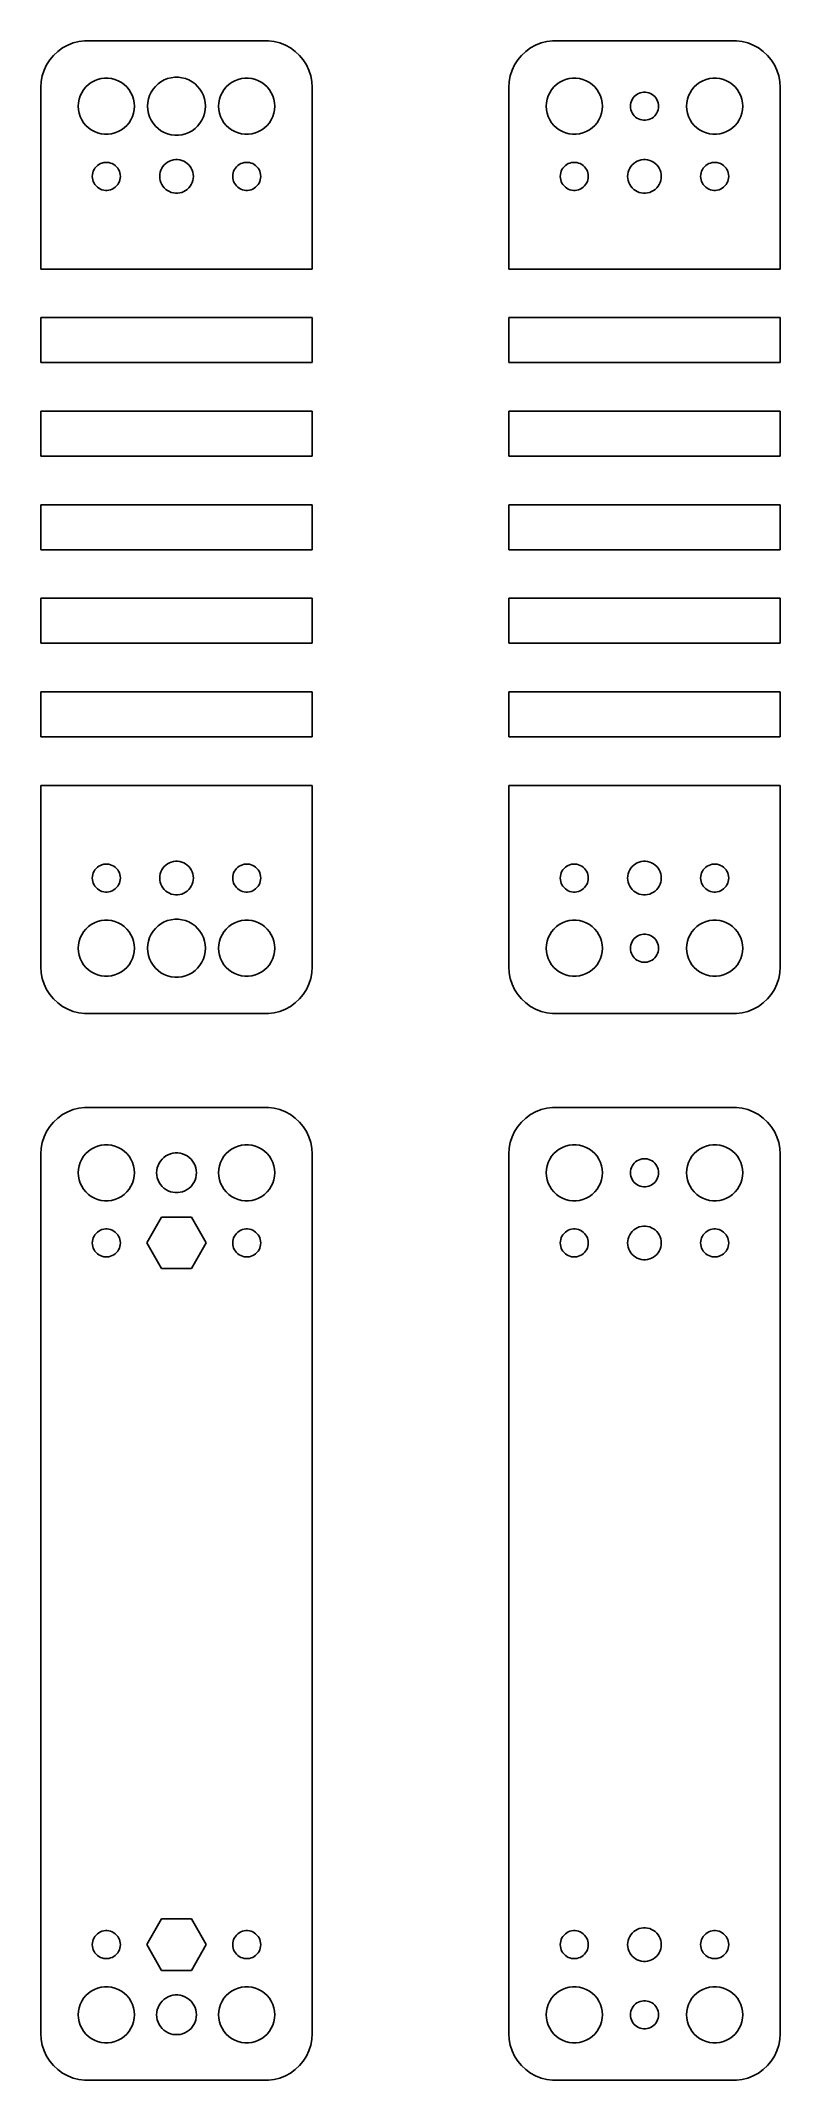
# Model space of a CAD drawing. Header units: metres. Extents: x -14 to 64, y 176 to 394.
import ezdxf

# ---------------------------------------------------------------- set-up
doc = ezdxf.new("R2010")
doc.units = ezdxf.units.M

msp = doc.modelspace()

# ---------------------------------------------------------------- linework, layer by layer
for p, q in [((-13.1448, 392.423), (-13.5451, 391.939)), ((-12.6871, 392.853), (-13.1448, 392.423)), ((-12.1791, 393.222), (-12.6871, 392.853)), ((-11.6289, 393.524), (-12.1791, 393.222)), ((-11.0451, 393.755), (-11.6289, 393.524)), ((-10.4369, 393.911), (-11.0451, 393.755)), ((-9.81395, 393.99), (-10.4369, 393.911)), ((9.81395, 393.99), (-9.81395, 393.99)), ((10.4369, 393.911), (9.81395, 393.99)), ((11.0451, 393.755), (10.4369, 393.911)), ((11.6289, 393.524), (11.0451, 393.755)), ((12.1791, 393.222), (11.6289, 393.524)), ((12.6871, 392.853), (12.1791, 393.222)), ((13.1448, 392.423), (12.6871, 392.853)), ((13.5451, 391.939), (13.1448, 392.423)), ((36.8551, 392.423), (36.4549, 391.939)), ((37.3129, 392.853), (36.8551, 392.423)), ((37.8209, 393.222), (37.3129, 392.853)), ((38.3711, 393.524), (37.8209, 393.222)), ((38.9549, 393.755), (38.3711, 393.524)), ((39.5631, 393.911), (38.9549, 393.755)), ((40.186, 393.99), (39.5631, 393.911)), ((59.8139, 393.99), (40.186, 393.99)), ((60.4369, 393.911), (59.8139, 393.99)), ((61.0451, 393.755), (60.4369, 393.911)), ((61.6289, 393.524), (61.0451, 393.755)), ((62.1791, 393.222), (61.6289, 393.524)), ((62.6871, 392.853), (62.1791, 393.222)), ((63.1448, 392.423), (62.6871, 392.853)), ((63.5451, 391.939), (63.1448, 392.423)), ((-14.3429, 390.243), (-14.4606, 389.627)), ((-14.1489, 390.841), (-14.3429, 390.243)), ((-13.8815, 391.409), (-14.1489, 390.841)), ((-13.5451, 391.939), (-13.8815, 391.409)), ((13.8815, 391.409), (13.5451, 391.939)), ((14.1489, 390.841), (13.8815, 391.409)), ((14.3429, 390.243), (14.1489, 390.841)), ((14.4606, 389.627), (14.3429, 390.243)), ((35.6571, 390.243), (35.5394, 389.627)), ((35.8511, 390.841), (35.6571, 390.243)), ((36.1185, 391.409), (35.8511, 390.841)), ((36.4549, 391.939), (36.1185, 391.409)), ((63.8815, 391.409), (63.5451, 391.939)), ((64.1489, 390.841), (63.8815, 391.409)), ((64.3429, 390.243), (64.1489, 390.841)), ((64.4606, 389.627), (64.3429, 390.243)), ((-14.4606, 389.627), (-14.5, 389)), ((-14.5, 389), (-14.5, 369.592)), ((-10.4057, 387.746), (-10.2893, 388.104)), ((-10.2893, 388.104), (-10.1289, 388.445)), ((-10.1289, 388.445), (-9.92705, 388.763)), ((-9.92705, 388.763), (-9.6869, 389.054)), ((-9.6869, 389.054), (-9.41226, 389.312)), ((-9.41226, 389.312), (-9.10747, 389.533)), ((-9.10747, 389.533), (-8.77733, 389.714)), ((-8.77733, 389.714), (-8.42705, 389.853)), ((-8.42705, 389.853), (-8.06213, 389.947)), ((-8.06213, 389.947), (-7.68837, 389.994)), ((-7.68837, 389.994), (-7.31161, 389.994)), ((-7.31161, 389.994), (-6.93785, 389.947)), ((-6.93785, 389.947), (-6.57294, 389.853)), ((-6.57294, 389.853), (-6.22266, 389.714)), ((-6.22266, 389.714), (-5.89252, 389.533)), ((-5.89252, 389.533), (-5.58772, 389.312)), ((-5.58772, 389.312), (-5.31308, 389.054)), ((-5.31308, 389.054), (-5.07294, 388.763)), ((-5.07294, 388.763), (-4.87108, 388.445)), ((-4.87108, 388.445), (-4.71066, 388.104)), ((-4.71066, 388.104), (-4.59424, 387.746)), ((-3.00259, 387.771), (-2.88229, 388.141)), ((-2.88229, 388.141), (-2.71654, 388.493)), ((-2.71654, 388.493), (-2.50795, 388.822)), ((-2.50795, 388.822), (-2.2598, 389.122)), ((-2.2598, 389.122), (-1.97601, 389.389)), ((-1.97601, 389.389), (-1.66106, 389.617)), ((-1.66106, 389.617), (-1.3199, 389.805)), ((-1.3199, 389.805), (-0.95795, 389.948)), ((-0.95795, 389.948), (-0.58087, 390.045)), ((-0.58087, 390.045), (-0.19464, 390.094)), ((-0.19464, 390.094), (0.19464, 390.094)), ((0.19464, 390.094), (0.58087, 390.045)), ((0.58087, 390.045), (0.95795, 389.948)), ((0.95795, 389.948), (1.3199, 389.805)), ((1.3199, 389.805), (1.66106, 389.617)), ((1.66106, 389.617), (1.97601, 389.389)), ((1.97601, 389.389), (2.2598, 389.122)), ((2.2598, 389.122), (2.50795, 388.822)), ((2.50795, 388.822), (2.71654, 388.493)), ((2.71654, 388.493), (2.88229, 388.141)), ((2.88229, 388.141), (3.00259, 387.771)), ((4.59424, 387.746), (4.71066, 388.104)), ((4.71066, 388.104), (4.87108, 388.445)), ((4.87108, 388.445), (5.07294, 388.763)), ((5.07294, 388.763), (5.31308, 389.054)), ((5.31308, 389.054), (5.58772, 389.312)), ((5.58772, 389.312), (5.89252, 389.533)), ((5.89252, 389.533), (6.22266, 389.714)), ((6.22266, 389.714), (6.57294, 389.853)), ((6.57294, 389.853), (6.93785, 389.947)), ((6.93785, 389.947), (7.31161, 389.994)), ((7.31161, 389.994), (7.68837, 389.994)), ((7.68837, 389.994), (8.06213, 389.947)), ((8.06213, 389.947), (8.42705, 389.853)), ((8.42705, 389.853), (8.77733, 389.714)), ((8.77733, 389.714), (9.10747, 389.533)), ((9.10747, 389.533), (9.41226, 389.312)), ((9.41226, 389.312), (9.6869, 389.054)), ((9.6869, 389.054), (9.92705, 388.763)), ((9.92705, 388.763), (10.1289, 388.445)), ((10.1289, 388.445), (10.2893, 388.104)), ((10.2893, 388.104), (10.4057, 387.746)), ((14.5, 389), (14.4606, 389.627)), ((14.5, 369.592), (14.5, 389)), ((35.5394, 389.627), (35.5, 389)), ((35.5, 389), (35.5, 369.592)), ((39.5942, 387.746), (39.7107, 388.104)), ((39.7107, 388.104), (39.8711, 388.445)), ((39.8711, 388.445), (40.0729, 388.763)), ((40.0729, 388.763), (40.3131, 389.054)), ((40.3131, 389.054), (40.5877, 389.312)), ((40.5877, 389.312), (40.8925, 389.533)), ((40.8925, 389.533), (41.2227, 389.714)), ((41.2227, 389.714), (41.5729, 389.853)), ((41.5729, 389.853), (41.9379, 389.947)), ((41.9379, 389.947), (42.3116, 389.994)), ((42.3116, 389.994), (42.6884, 389.994)), ((42.6884, 389.994), (43.0621, 389.947)), ((43.0621, 389.947), (43.427, 389.853)), ((43.427, 389.853), (43.7773, 389.714)), ((43.7773, 389.714), (44.1075, 389.533)), ((44.1075, 389.533), (44.4123, 389.312)), ((44.4123, 389.312), (44.6869, 389.054)), ((44.6869, 389.054), (44.927, 388.763)), ((44.927, 388.763), (45.1289, 388.445)), ((45.1289, 388.445), (45.2893, 388.104)), ((45.2893, 388.104), (45.4057, 387.746)), ((48.7865, 387.882), (48.9065, 388.027)), ((48.9065, 388.027), (49.0439, 388.156)), ((49.0439, 388.156), (49.1963, 388.266)), ((49.1963, 388.266), (49.3613, 388.357)), ((49.3613, 388.357), (49.5365, 388.427)), ((49.5365, 388.427), (49.7189, 388.473)), ((49.7189, 388.473), (49.9058, 388.497)), ((49.9058, 388.497), (50.0942, 388.497)), ((50.0942, 388.497), (50.2811, 388.473)), ((50.2811, 388.473), (50.4635, 388.427)), ((50.4635, 388.427), (50.6387, 388.357)), ((50.6387, 388.357), (50.8037, 388.266)), ((50.8037, 388.266), (50.9561, 388.156)), ((50.9561, 388.156), (51.0934, 388.027)), ((51.0934, 388.027), (51.2135, 387.882)), ((54.5942, 387.746), (54.7107, 388.104)), ((54.7107, 388.104), (54.8711, 388.445)), ((54.8711, 388.445), (55.0729, 388.763)), ((55.0729, 388.763), (55.3131, 389.054)), ((55.3131, 389.054), (55.5877, 389.312)), ((55.5877, 389.312), (55.8925, 389.533)), ((55.8925, 389.533), (56.2227, 389.714)), ((56.2227, 389.714), (56.5729, 389.853)), ((56.5729, 389.853), (56.9379, 389.947)), ((56.9379, 389.947), (57.3116, 389.994)), ((57.3116, 389.994), (57.6884, 389.994)), ((57.6884, 389.994), (58.0621, 389.947)), ((58.0621, 389.947), (58.427, 389.853)), ((58.427, 389.853), (58.7773, 389.714)), ((58.7773, 389.714), (59.1075, 389.533)), ((59.1075, 389.533), (59.4123, 389.312)), ((59.4123, 389.312), (59.6869, 389.054)), ((59.6869, 389.054), (59.927, 388.763)), ((59.927, 388.763), (60.1289, 388.445)), ((60.1289, 388.445), (60.2893, 388.104)), ((60.2893, 388.104), (60.4057, 387.746)), ((64.5, 389), (64.4606, 389.627)), ((64.5, 369.592), (64.5, 389)), ((-10.5, 387), (-10.4763, 387.376)), ((-10.4763, 386.624), (-10.5, 387)), ((-10.4763, 387.376), (-10.4057, 387.746)), ((-10.4057, 386.254), (-10.4763, 386.624)), ((-10.2893, 385.896), (-10.4057, 386.254)), ((-10.1289, 385.555), (-10.2893, 385.896)), ((-4.71066, 385.896), (-4.87108, 385.555)), ((-4.59424, 386.254), (-4.71066, 385.896)), ((-4.59424, 387.746), (-4.52365, 387.376)), ((-4.52365, 386.624), (-4.59424, 386.254)), ((-4.52365, 387.376), (-4.5, 387)), ((-4.5, 387), (-4.52365, 386.624)), ((-3.09999, 387), (-3.07555, 387.389)), ((-3.07555, 386.611), (-3.09999, 387)), ((-3.07555, 387.389), (-3.00259, 387.771)), ((-3.00259, 386.229), (-3.07555, 386.611)), ((-2.88229, 385.859), (-3.00259, 386.229)), ((-2.71654, 385.507), (-2.88229, 385.859)), ((2.88229, 385.859), (2.71654, 385.507)), ((3.00259, 386.229), (2.88229, 385.859)), ((3.00259, 387.771), (3.07555, 387.389)), ((3.07555, 386.611), (3.00259, 386.229)), ((3.07555, 387.389), (3.09999, 387)), ((3.09999, 387), (3.07555, 386.611)), ((4.5, 387), (4.52365, 387.376)), ((4.52365, 386.624), (4.5, 387)), ((4.52365, 387.376), (4.59424, 387.746)), ((4.59424, 386.254), (4.52365, 386.624)), ((4.71066, 385.896), (4.59424, 386.254)), ((4.87108, 385.555), (4.71066, 385.896)), ((10.2893, 385.896), (10.1289, 385.555)), ((10.4057, 386.254), (10.2893, 385.896)), ((10.4057, 387.746), (10.4763, 387.376)), ((10.4763, 386.624), (10.4057, 386.254)), ((10.4763, 387.376), (10.5, 387)), ((10.5, 387), (10.4763, 386.624)), ((39.5, 387), (39.5237, 387.376)), ((39.5237, 386.624), (39.5, 387)), ((39.5237, 387.376), (39.5942, 387.746)), ((39.5942, 386.254), (39.5237, 386.624)), ((39.7107, 385.896), (39.5942, 386.254)), ((39.8711, 385.555), (39.7107, 385.896)), ((45.2893, 385.896), (45.1289, 385.555)), ((45.4057, 386.254), (45.2893, 385.896)), ((45.4057, 387.746), (45.4763, 387.376)), ((45.4763, 386.624), (45.4057, 386.254)), ((45.4763, 387.376), (45.5, 387)), ((45.5, 387), (45.4763, 386.624)), ((48.5, 387), (48.5118, 387.188)), ((48.5118, 386.812), (48.5, 387)), ((48.5118, 387.188), (48.5471, 387.373)), ((48.5471, 386.627), (48.5118, 386.812)), ((48.5471, 387.373), (48.6053, 387.552)), ((48.6053, 386.448), (48.5471, 386.627)), ((48.6053, 387.552), (48.6855, 387.723)), ((48.6855, 386.277), (48.6053, 386.448)), ((48.6855, 387.723), (48.7865, 387.882)), ((48.7865, 386.118), (48.6855, 386.277)), ((48.9065, 385.973), (48.7865, 386.118)), ((49.0439, 385.844), (48.9065, 385.973)), ((49.1963, 385.734), (49.0439, 385.844)), ((50.9561, 385.844), (50.8037, 385.734)), ((51.0934, 385.973), (50.9561, 385.844)), ((51.2135, 386.118), (51.0934, 385.973)), ((51.2135, 387.882), (51.3145, 387.723)), ((51.3145, 386.277), (51.2135, 386.118)), ((51.3145, 387.723), (51.3947, 387.552)), ((51.3947, 386.448), (51.3145, 386.277)), ((51.3947, 387.552), (51.4529, 387.373)), ((51.4529, 386.627), (51.3947, 386.448)), ((51.4529, 387.373), (51.4882, 387.188)), ((51.4882, 386.812), (51.4529, 386.627)), ((51.4882, 387.188), (51.5, 387)), ((51.5, 387), (51.4882, 386.812)), ((54.5, 387), (54.5237, 387.376)), ((54.5237, 386.624), (54.5, 387)), ((54.5237, 387.376), (54.5942, 387.746)), ((54.5942, 386.254), (54.5237, 386.624)), ((54.7107, 385.896), (54.5942, 386.254)), ((54.8711, 385.555), (54.7107, 385.896)), ((60.2893, 385.896), (60.1289, 385.555)), ((60.4057, 386.254), (60.2893, 385.896)), ((60.4057, 387.746), (60.4763, 387.376)), ((60.4763, 386.624), (60.4057, 386.254)), ((60.4763, 387.376), (60.5, 387)), ((60.5, 387), (60.4763, 386.624)), ((-9.92705, 385.237), (-10.1289, 385.555)), ((-9.6869, 384.946), (-9.92705, 385.237)), ((-9.41226, 384.688), (-9.6869, 384.946)), ((-9.10747, 384.467), (-9.41226, 384.688)), ((-8.77733, 384.286), (-9.10747, 384.467)), ((-8.42705, 384.147), (-8.77733, 384.286)), ((-8.06213, 384.053), (-8.42705, 384.147)), ((-7.68837, 384.006), (-8.06213, 384.053)), ((-7.31161, 384.006), (-7.68837, 384.006)), ((-6.93785, 384.053), (-7.31161, 384.006)), ((-6.57294, 384.147), (-6.93785, 384.053)), ((-6.22266, 384.286), (-6.57294, 384.147)), ((-5.89252, 384.467), (-6.22266, 384.286)), ((-5.58772, 384.688), (-5.89252, 384.467)), ((-5.31308, 384.946), (-5.58772, 384.688)), ((-5.07294, 385.237), (-5.31308, 384.946)), ((-4.87108, 385.555), (-5.07294, 385.237)), ((-2.50795, 385.178), (-2.71654, 385.507)), ((-2.2598, 384.878), (-2.50795, 385.178)), ((-1.97601, 384.611), (-2.2598, 384.878)), ((-1.66106, 384.383), (-1.97601, 384.611)), ((-1.3199, 384.195), (-1.66106, 384.383)), ((-0.95795, 384.052), (-1.3199, 384.195)), ((-0.58087, 383.955), (-0.95795, 384.052)), ((-0.19464, 383.906), (-0.58087, 383.955)), ((0.19464, 383.906), (-0.19464, 383.906)), ((0.58087, 383.955), (0.19464, 383.906)), ((0.95795, 384.052), (0.58087, 383.955)), ((1.3199, 384.195), (0.95795, 384.052)), ((1.66106, 384.383), (1.3199, 384.195)), ((1.97601, 384.611), (1.66106, 384.383)), ((2.2598, 384.878), (1.97601, 384.611)), ((2.50795, 385.178), (2.2598, 384.878)), ((2.71654, 385.507), (2.50795, 385.178)), ((5.07294, 385.237), (4.87108, 385.555)), ((5.31308, 384.946), (5.07294, 385.237)), ((5.58772, 384.688), (5.31308, 384.946)), ((5.89252, 384.467), (5.58772, 384.688)), ((6.22266, 384.286), (5.89252, 384.467)), ((6.57294, 384.147), (6.22266, 384.286)), ((6.93785, 384.053), (6.57294, 384.147)), ((7.31161, 384.006), (6.93785, 384.053)), ((7.68837, 384.006), (7.31161, 384.006)), ((8.06213, 384.053), (7.68837, 384.006)), ((8.42705, 384.147), (8.06213, 384.053)), ((8.77733, 384.286), (8.42705, 384.147)), ((9.10747, 384.467), (8.77733, 384.286)), ((9.41226, 384.688), (9.10747, 384.467)), ((9.6869, 384.946), (9.41226, 384.688)), ((9.92705, 385.237), (9.6869, 384.946)), ((10.1289, 385.555), (9.92705, 385.237)), ((40.0729, 385.237), (39.8711, 385.555)), ((40.3131, 384.946), (40.0729, 385.237)), ((40.5877, 384.688), (40.3131, 384.946)), ((40.8925, 384.467), (40.5877, 384.688)), ((41.2227, 384.286), (40.8925, 384.467)), ((41.5729, 384.147), (41.2227, 384.286)), ((41.9379, 384.053), (41.5729, 384.147)), ((42.3116, 384.006), (41.9379, 384.053)), ((42.6884, 384.006), (42.3116, 384.006)), ((43.0621, 384.053), (42.6884, 384.006)), ((43.427, 384.147), (43.0621, 384.053)), ((43.7773, 384.286), (43.427, 384.147)), ((44.1075, 384.467), (43.7773, 384.286)), ((44.4123, 384.688), (44.1075, 384.467)), ((44.6869, 384.946), (44.4123, 384.688)), ((44.927, 385.237), (44.6869, 384.946)), ((45.1289, 385.555), (44.927, 385.237)), ((49.3613, 385.643), (49.1963, 385.734)), ((49.5365, 385.573), (49.3613, 385.643)), ((49.7189, 385.527), (49.5365, 385.573)), ((49.9058, 385.503), (49.7189, 385.527)), ((50.0942, 385.503), (49.9058, 385.503)), ((50.2811, 385.527), (50.0942, 385.503)), ((50.4635, 385.573), (50.2811, 385.527)), ((50.6387, 385.643), (50.4635, 385.573)), ((50.8037, 385.734), (50.6387, 385.643)), ((55.0729, 385.237), (54.8711, 385.555)), ((55.3131, 384.946), (55.0729, 385.237)), ((55.5877, 384.688), (55.3131, 384.946)), ((55.8925, 384.467), (55.5877, 384.688)), ((56.2227, 384.286), (55.8925, 384.467)), ((56.5729, 384.147), (56.2227, 384.286)), ((56.9379, 384.053), (56.5729, 384.147)), ((57.3116, 384.006), (56.9379, 384.053)), ((57.6884, 384.006), (57.3116, 384.006)), ((58.0621, 384.053), (57.6884, 384.006)), ((58.427, 384.147), (58.0621, 384.053)), ((58.7773, 384.286), (58.427, 384.147)), ((59.1075, 384.467), (58.7773, 384.286)), ((59.4123, 384.688), (59.1075, 384.467)), ((59.6869, 384.946), (59.4123, 384.688)), ((59.927, 385.237), (59.6869, 384.946)), ((60.1289, 385.555), (59.927, 385.237)), ((-9, 379.5), (-8.98816, 379.688)), ((-8.98816, 379.312), (-9, 379.5)), ((-8.98816, 379.688), (-8.95287, 379.873)), ((-8.95287, 379.127), (-8.98816, 379.312)), ((-8.95287, 379.873), (-8.89465, 380.052)), ((-8.89465, 380.052), (-8.81445, 380.223)), ((-8.81445, 380.223), (-8.71352, 380.382)), ((-8.71352, 380.382), (-8.59344, 380.527)), ((-8.59344, 380.527), (-8.45613, 380.656)), ((-8.45613, 380.656), (-8.30373, 380.766)), ((-8.30373, 380.766), (-8.13866, 380.857)), ((-8.13866, 380.857), (-7.96352, 380.927)), ((-7.96352, 380.927), (-7.78107, 380.973)), ((-7.78107, 380.973), (-7.59418, 380.997)), ((-7.59418, 380.997), (-7.40581, 380.997)), ((-7.40581, 380.997), (-7.21892, 380.973)), ((-7.21892, 380.973), (-7.03647, 380.927)), ((-7.03647, 380.927), (-6.86133, 380.857)), ((-6.86133, 380.857), (-6.69626, 380.766)), ((-6.69626, 380.766), (-6.54385, 380.656)), ((-6.54385, 380.656), (-6.40654, 380.527)), ((-6.40654, 380.527), (-6.28647, 380.382)), ((-6.28647, 380.382), (-6.18553, 380.223)), ((-6.18553, 380.223), (-6.10533, 380.052)), ((-6.10533, 380.052), (-6.04712, 379.873)), ((-6.04712, 379.873), (-6.01183, 379.688)), ((-6.01183, 379.312), (-6.04712, 379.127)), ((-6.01183, 379.688), (-6, 379.5)), ((-6, 379.5), (-6.01183, 379.312)), ((-1.79999, 379.5), (-1.7858, 379.726)), ((-1.7858, 379.274), (-1.79999, 379.5)), ((-1.7858, 379.726), (-1.74344, 379.948)), ((-1.74344, 379.948), (-1.67358, 380.163)), ((-1.67358, 380.163), (-1.57735, 380.367)), ((-1.57735, 380.367), (-1.45622, 380.558)), ((-1.45622, 380.558), (-1.31213, 380.732)), ((-1.31213, 380.732), (-1.14735, 380.887)), ((-1.14735, 380.887), (-0.96448, 381.02)), ((-0.96448, 381.02), (-0.76639, 381.129)), ((-0.76639, 381.129), (-0.55623, 381.212)), ((-0.55623, 381.212), (-0.33728, 381.268)), ((-0.33728, 381.268), (-0.11302, 381.296)), ((-0.11302, 381.296), (0.11302, 381.296)), ((0.11302, 381.296), (0.33728, 381.268)), ((0.33728, 381.268), (0.55623, 381.212)), ((0.55623, 381.212), (0.76639, 381.129)), ((0.76639, 381.129), (0.96448, 381.02)), ((0.96448, 381.02), (1.14735, 380.887)), ((1.14735, 380.887), (1.31213, 380.732)), ((1.31213, 380.732), (1.45622, 380.558)), ((1.45622, 380.558), (1.57735, 380.367)), ((1.57735, 380.367), (1.67358, 380.163)), ((1.67358, 380.163), (1.74344, 379.948)), ((1.74344, 379.948), (1.7858, 379.726)), ((1.7858, 379.726), (1.79999, 379.5)), ((1.79999, 379.5), (1.7858, 379.274)), ((6, 379.5), (6.01183, 379.688)), ((6.01183, 379.312), (6, 379.5)), ((6.01183, 379.688), (6.04712, 379.873)), ((6.04712, 379.127), (6.01183, 379.312)), ((6.04712, 379.873), (6.10533, 380.052)), ((6.10533, 380.052), (6.18553, 380.223)), ((6.18553, 380.223), (6.28647, 380.382)), ((6.28647, 380.382), (6.40654, 380.527)), ((6.40654, 380.527), (6.54385, 380.656)), ((6.54385, 380.656), (6.69626, 380.766)), ((6.69626, 380.766), (6.86133, 380.857)), ((6.86133, 380.857), (7.03647, 380.927)), ((7.03647, 380.927), (7.21892, 380.973)), ((7.21892, 380.973), (7.40581, 380.997)), ((7.40581, 380.997), (7.59418, 380.997)), ((7.59418, 380.997), (7.78107, 380.973)), ((7.78107, 380.973), (7.96352, 380.927)), ((7.96352, 380.927), (8.13866, 380.857)), ((8.13866, 380.857), (8.30373, 380.766)), ((8.30373, 380.766), (8.45613, 380.656)), ((8.45613, 380.656), (8.59344, 380.527)), ((8.59344, 380.527), (8.71352, 380.382)), ((8.71352, 380.382), (8.81445, 380.223)), ((8.81445, 380.223), (8.89465, 380.052)), ((8.89465, 380.052), (8.95287, 379.873)), ((8.95287, 379.873), (8.98816, 379.688)), ((8.98816, 379.312), (8.95287, 379.127)), ((8.98816, 379.688), (9, 379.5)), ((9, 379.5), (8.98816, 379.312)), ((41, 379.5), (41.0118, 379.688)), ((41.0118, 379.312), (41, 379.5)), ((41.0118, 379.688), (41.0471, 379.873)), ((41.0471, 379.127), (41.0118, 379.312)), ((41.0471, 379.873), (41.1053, 380.052)), ((41.1053, 380.052), (41.1855, 380.223)), ((41.1855, 380.223), (41.2865, 380.382)), ((41.2865, 380.382), (41.4065, 380.527)), ((41.4065, 380.527), (41.5439, 380.656)), ((41.5439, 380.656), (41.6963, 380.766)), ((41.6963, 380.766), (41.8613, 380.857)), ((41.8613, 380.857), (42.0365, 380.927)), ((42.0365, 380.927), (42.2189, 380.973)), ((42.2189, 380.973), (42.4058, 380.997)), ((42.4058, 380.997), (42.5942, 380.997)), ((42.5942, 380.997), (42.7811, 380.973)), ((42.7811, 380.973), (42.9635, 380.927)), ((42.9635, 380.927), (43.1387, 380.857)), ((43.1387, 380.857), (43.3037, 380.766)), ((43.3037, 380.766), (43.4561, 380.656)), ((43.4561, 380.656), (43.5934, 380.527)), ((43.5934, 380.527), (43.7135, 380.382)), ((43.7135, 380.382), (43.8145, 380.223)), ((43.8145, 380.223), (43.8947, 380.052)), ((43.8947, 380.052), (43.9529, 379.873)), ((43.9529, 379.873), (43.9882, 379.688)), ((43.9882, 379.312), (43.9529, 379.127)), ((43.9882, 379.688), (44, 379.5)), ((44, 379.5), (43.9882, 379.312)), ((48.2, 379.5), (48.2142, 379.726)), ((48.2142, 379.274), (48.2, 379.5)), ((48.2142, 379.726), (48.2565, 379.948)), ((48.2565, 379.948), (48.3264, 380.163)), ((48.3264, 380.163), (48.4226, 380.367)), ((48.4226, 380.367), (48.5438, 380.558)), ((48.5438, 380.558), (48.6879, 380.732)), ((48.6879, 380.732), (48.8526, 380.887)), ((48.8526, 380.887), (49.0355, 381.02)), ((49.0355, 381.02), (49.2336, 381.129)), ((49.2336, 381.129), (49.4438, 381.212)), ((49.4438, 381.212), (49.6627, 381.268)), ((49.6627, 381.268), (49.887, 381.296)), ((49.887, 381.296), (50.113, 381.296)), ((50.113, 381.296), (50.3373, 381.268)), ((50.3373, 381.268), (50.5562, 381.212)), ((50.5562, 381.212), (50.7664, 381.129)), ((50.7664, 381.129), (50.9645, 381.02)), ((50.9645, 381.02), (51.1474, 380.887)), ((51.1474, 380.887), (51.3121, 380.732)), ((51.3121, 380.732), (51.4562, 380.558)), ((51.4562, 380.558), (51.5773, 380.367)), ((51.5773, 380.367), (51.6736, 380.163)), ((51.6736, 380.163), (51.7434, 379.948)), ((51.7434, 379.948), (51.7858, 379.726)), ((51.7858, 379.726), (51.8, 379.5)), ((51.8, 379.5), (51.7858, 379.274)), ((56, 379.5), (56.0118, 379.688)), ((56.0118, 379.312), (56, 379.5)), ((56.0118, 379.688), (56.0471, 379.873)), ((56.0471, 379.127), (56.0118, 379.312)), ((56.0471, 379.873), (56.1053, 380.052)), ((56.1053, 380.052), (56.1855, 380.223)), ((56.1855, 380.223), (56.2865, 380.382)), ((56.2865, 380.382), (56.4065, 380.527)), ((56.4065, 380.527), (56.5439, 380.656)), ((56.5439, 380.656), (56.6963, 380.766)), ((56.6963, 380.766), (56.8613, 380.857)), ((56.8613, 380.857), (57.0365, 380.927)), ((57.0365, 380.927), (57.2189, 380.973)), ((57.2189, 380.973), (57.4058, 380.997)), ((57.4058, 380.997), (57.5942, 380.997)), ((57.5942, 380.997), (57.7811, 380.973)), ((57.7811, 380.973), (57.9635, 380.927)), ((57.9635, 380.927), (58.1387, 380.857)), ((58.1387, 380.857), (58.3037, 380.766)), ((58.3037, 380.766), (58.4561, 380.656)), ((58.4561, 380.656), (58.5934, 380.527)), ((58.5934, 380.527), (58.7135, 380.382)), ((58.7135, 380.382), (58.8145, 380.223)), ((58.8145, 380.223), (58.8947, 380.052)), ((58.8947, 380.052), (58.9529, 379.873)), ((58.9529, 379.873), (58.9882, 379.688)), ((58.9882, 379.312), (58.9529, 379.127)), ((58.9882, 379.688), (59, 379.5)), ((59, 379.5), (58.9882, 379.312)), ((-8.89465, 378.948), (-8.95287, 379.127)), ((-8.81445, 378.777), (-8.89465, 378.948)), ((-8.71352, 378.618), (-8.81445, 378.777)), ((-8.59344, 378.473), (-8.71352, 378.618)), ((-8.45613, 378.344), (-8.59344, 378.473)), ((-8.30373, 378.234), (-8.45613, 378.344)), ((-8.13866, 378.143), (-8.30373, 378.234)), ((-7.96352, 378.073), (-8.13866, 378.143)), ((-7.78107, 378.027), (-7.96352, 378.073)), ((-7.59418, 378.003), (-7.78107, 378.027)), ((-7.40581, 378.003), (-7.59418, 378.003)), ((-7.21892, 378.027), (-7.40581, 378.003)), ((-7.03647, 378.073), (-7.21892, 378.027)), ((-6.86133, 378.143), (-7.03647, 378.073)), ((-6.69626, 378.234), (-6.86133, 378.143)), ((-6.54385, 378.344), (-6.69626, 378.234)), ((-6.40654, 378.473), (-6.54385, 378.344)), ((-6.28647, 378.618), (-6.40654, 378.473)), ((-6.18553, 378.777), (-6.28647, 378.618)), ((-6.10533, 378.948), (-6.18553, 378.777)), ((-6.04712, 379.127), (-6.10533, 378.948)), ((-1.74344, 379.052), (-1.7858, 379.274)), ((-1.67358, 378.837), (-1.74344, 379.052)), ((-1.57735, 378.633), (-1.67358, 378.837)), ((-1.45622, 378.442), (-1.57735, 378.633)), ((-1.31213, 378.268), (-1.45622, 378.442)), ((-1.14735, 378.113), (-1.31213, 378.268)), ((-0.96448, 377.98), (-1.14735, 378.113)), ((-0.76639, 377.871), (-0.96448, 377.98)), ((-0.55623, 377.788), (-0.76639, 377.871)), ((-0.33728, 377.732), (-0.55623, 377.788)), ((-0.11302, 377.704), (-0.33728, 377.732)), ((0.11302, 377.704), (-0.11302, 377.704)), ((0.33728, 377.732), (0.11302, 377.704)), ((0.55623, 377.788), (0.33728, 377.732)), ((0.76639, 377.871), (0.55623, 377.788)), ((0.96448, 377.98), (0.76639, 377.871)), ((1.14735, 378.113), (0.96448, 377.98)), ((1.31213, 378.268), (1.14735, 378.113)), ((1.45622, 378.442), (1.31213, 378.268)), ((1.57735, 378.633), (1.45622, 378.442)), ((1.67358, 378.837), (1.57735, 378.633)), ((1.74344, 379.052), (1.67358, 378.837)), ((1.7858, 379.274), (1.74344, 379.052)), ((6.10533, 378.948), (6.04712, 379.127)), ((6.18553, 378.777), (6.10533, 378.948)), ((6.28647, 378.618), (6.18553, 378.777)), ((6.40654, 378.473), (6.28647, 378.618)), ((6.54385, 378.344), (6.40654, 378.473)), ((6.69626, 378.234), (6.54385, 378.344)), ((6.86133, 378.143), (6.69626, 378.234)), ((7.03647, 378.073), (6.86133, 378.143)), ((7.21892, 378.027), (7.03647, 378.073)), ((7.40581, 378.003), (7.21892, 378.027)), ((7.59418, 378.003), (7.40581, 378.003)), ((7.78107, 378.027), (7.59418, 378.003)), ((7.96352, 378.073), (7.78107, 378.027)), ((8.13866, 378.143), (7.96352, 378.073)), ((8.30373, 378.234), (8.13866, 378.143)), ((8.45613, 378.344), (8.30373, 378.234)), ((8.59344, 378.473), (8.45613, 378.344)), ((8.71352, 378.618), (8.59344, 378.473)), ((8.81445, 378.777), (8.71352, 378.618)), ((8.89465, 378.948), (8.81445, 378.777)), ((8.95287, 379.127), (8.89465, 378.948)), ((41.1053, 378.948), (41.0471, 379.127)), ((41.1855, 378.777), (41.1053, 378.948)), ((41.2865, 378.618), (41.1855, 378.777)), ((41.4065, 378.473), (41.2865, 378.618)), ((41.5439, 378.344), (41.4065, 378.473)), ((41.6963, 378.234), (41.5439, 378.344)), ((41.8613, 378.143), (41.6963, 378.234)), ((42.0365, 378.073), (41.8613, 378.143)), ((42.2189, 378.027), (42.0365, 378.073)), ((42.4058, 378.003), (42.2189, 378.027)), ((42.5942, 378.003), (42.4058, 378.003)), ((42.7811, 378.027), (42.5942, 378.003)), ((42.9635, 378.073), (42.7811, 378.027)), ((43.1387, 378.143), (42.9635, 378.073)), ((43.3037, 378.234), (43.1387, 378.143)), ((43.4561, 378.344), (43.3037, 378.234)), ((43.5934, 378.473), (43.4561, 378.344)), ((43.7135, 378.618), (43.5934, 378.473)), ((43.8145, 378.777), (43.7135, 378.618)), ((43.8947, 378.948), (43.8145, 378.777)), ((43.9529, 379.127), (43.8947, 378.948)), ((48.2565, 379.052), (48.2142, 379.274)), ((48.3264, 378.837), (48.2565, 379.052)), ((48.4226, 378.633), (48.3264, 378.837)), ((48.5438, 378.442), (48.4226, 378.633)), ((48.6879, 378.268), (48.5438, 378.442)), ((48.8526, 378.113), (48.6879, 378.268)), ((49.0355, 377.98), (48.8526, 378.113)), ((49.2336, 377.871), (49.0355, 377.98)), ((49.4438, 377.788), (49.2336, 377.871)), ((49.6627, 377.732), (49.4438, 377.788)), ((49.887, 377.704), (49.6627, 377.732)), ((50.113, 377.704), (49.887, 377.704)), ((50.3373, 377.732), (50.113, 377.704)), ((50.5562, 377.788), (50.3373, 377.732)), ((50.7664, 377.871), (50.5562, 377.788)), ((50.9645, 377.98), (50.7664, 377.871)), ((51.1474, 378.113), (50.9645, 377.98)), ((51.3121, 378.268), (51.1474, 378.113)), ((51.4562, 378.442), (51.3121, 378.268)), ((51.5773, 378.633), (51.4562, 378.442)), ((51.6736, 378.837), (51.5773, 378.633)), ((51.7434, 379.052), (51.6736, 378.837)), ((51.7858, 379.274), (51.7434, 379.052)), ((56.1053, 378.948), (56.0471, 379.127)), ((56.1855, 378.777), (56.1053, 378.948)), ((56.2865, 378.618), (56.1855, 378.777)), ((56.4065, 378.473), (56.2865, 378.618)), ((56.5439, 378.344), (56.4065, 378.473)), ((56.6963, 378.234), (56.5439, 378.344)), ((56.8613, 378.143), (56.6963, 378.234)), ((57.0365, 378.073), (56.8613, 378.143)), ((57.2189, 378.027), (57.0365, 378.073)), ((57.4058, 378.003), (57.2189, 378.027)), ((57.5942, 378.003), (57.4058, 378.003)), ((57.7811, 378.027), (57.5942, 378.003)), ((57.9635, 378.073), (57.7811, 378.027)), ((58.1387, 378.143), (57.9635, 378.073)), ((58.3037, 378.234), (58.1387, 378.143)), ((58.4561, 378.344), (58.3037, 378.234)), ((58.5934, 378.473), (58.4561, 378.344)), ((58.7135, 378.618), (58.5934, 378.473)), ((58.8145, 378.777), (58.7135, 378.618)), ((58.8947, 378.948), (58.8145, 378.777)), ((58.9529, 379.127), (58.8947, 378.948)), ((-14.5, 369.592), (14.5, 369.592)), ((35.5, 369.592), (64.5, 369.592)), ((14.5, 364.408), (-14.5, 364.408)), ((-14.5, 364.408), (-14.5, 359.592)), ((14.5, 359.592), (14.5, 364.408)), ((64.5, 364.408), (35.5, 364.408)), ((35.5, 364.408), (35.5, 359.592)), ((64.5, 359.592), (64.5, 364.408)), ((-14.5, 359.592), (14.5, 359.592)), ((35.5, 359.592), (64.5, 359.592)), ((14.5, 354.408), (-14.5, 354.408)), ((-14.5, 354.408), (-14.5, 349.592)), ((14.5, 349.592), (14.5, 354.408)), ((64.5, 354.408), (35.5, 354.408)), ((35.5, 354.408), (35.5, 349.592)), ((64.5, 349.592), (64.5, 354.408)), ((-14.5, 349.592), (14.5, 349.592)), ((35.5, 349.592), (64.5, 349.592)), ((14.5, 344.408), (-14.5, 344.408)), ((-14.5, 344.408), (-14.5, 339.592)), ((14.5, 339.592), (14.5, 344.408)), ((64.5, 344.408), (35.5, 344.408)), ((35.5, 344.408), (35.5, 339.592)), ((64.5, 339.592), (64.5, 344.408)), ((-14.5, 339.592), (14.5, 339.592)), ((35.5, 339.592), (64.5, 339.592)), ((14.5, 334.408), (-14.5, 334.408)), ((-14.5, 334.408), (-14.5, 329.592)), ((14.5, 329.592), (14.5, 334.408)), ((64.5, 334.408), (35.5, 334.408)), ((35.5, 334.408), (35.5, 329.592)), ((64.5, 329.592), (64.5, 334.408)), ((-14.5, 329.592), (14.5, 329.592)), ((35.5, 329.592), (64.5, 329.592)), ((14.5, 324.408), (-14.5, 324.408)), ((-14.5, 324.408), (-14.5, 319.592)), ((14.5, 319.592), (14.5, 324.408)), ((64.5, 324.408), (35.5, 324.408)), ((35.5, 324.408), (35.5, 319.592)), ((64.5, 319.592), (64.5, 324.408)), ((-14.5, 319.592), (14.5, 319.592)), ((35.5, 319.592), (64.5, 319.592)), ((14.5, 314.408), (-14.5, 314.408)), ((-14.5, 314.408), (-14.5, 295)), ((14.5, 295), (14.5, 314.408)), ((64.5, 314.408), (35.5, 314.408)), ((35.5, 314.408), (35.5, 295)), ((64.5, 295), (64.5, 314.408)), ((-8.89465, 305.052), (-8.81445, 305.223)), ((-8.81445, 305.223), (-8.71352, 305.382)), ((-8.71352, 305.382), (-8.59344, 305.527)), ((-8.59344, 305.527), (-8.45613, 305.656)), ((-8.45613, 305.656), (-8.30373, 305.766)), ((-8.30373, 305.766), (-8.13866, 305.857)), ((-8.13866, 305.857), (-7.96352, 305.927)), ((-7.96352, 305.927), (-7.78107, 305.973)), ((-7.78107, 305.973), (-7.59418, 305.997)), ((-7.59418, 305.997), (-7.40581, 305.997)), ((-7.40581, 305.997), (-7.21892, 305.973)), ((-7.21892, 305.973), (-7.03647, 305.927)), ((-7.03647, 305.927), (-6.86133, 305.857)), ((-6.86133, 305.857), (-6.69626, 305.766)), ((-6.69626, 305.766), (-6.54385, 305.656)), ((-6.54385, 305.656), (-6.40654, 305.527)), ((-6.40654, 305.527), (-6.28647, 305.382)), ((-6.28647, 305.382), (-6.18553, 305.223)), ((-6.18553, 305.223), (-6.10533, 305.052)), ((-1.67358, 305.163), (-1.57735, 305.367)), ((-1.57735, 305.367), (-1.45622, 305.558)), ((-1.45622, 305.558), (-1.31213, 305.732)), ((-1.31213, 305.732), (-1.14735, 305.887)), ((-1.14735, 305.887), (-0.96448, 306.02)), ((-0.96448, 306.02), (-0.76639, 306.129)), ((-0.76639, 306.129), (-0.55623, 306.212)), ((-0.55623, 306.212), (-0.33728, 306.268)), ((-0.33728, 306.268), (-0.11302, 306.296)), ((-0.11302, 306.296), (0.11302, 306.296)), ((0.11302, 306.296), (0.33728, 306.268)), ((0.33728, 306.268), (0.55623, 306.212)), ((0.55623, 306.212), (0.76639, 306.129)), ((0.76639, 306.129), (0.96448, 306.02)), ((0.96448, 306.02), (1.14735, 305.887)), ((1.14735, 305.887), (1.31213, 305.732)), ((1.31213, 305.732), (1.45622, 305.558)), ((1.45622, 305.558), (1.57735, 305.367)), ((1.57735, 305.367), (1.67358, 305.163)), ((6.10533, 305.052), (6.18553, 305.223)), ((6.18553, 305.223), (6.28647, 305.382)), ((6.28647, 305.382), (6.40654, 305.527)), ((6.40654, 305.527), (6.54385, 305.656)), ((6.54385, 305.656), (6.69626, 305.766)), ((6.69626, 305.766), (6.86133, 305.857)), ((6.86133, 305.857), (7.03647, 305.927)), ((7.03647, 305.927), (7.21892, 305.973)), ((7.21892, 305.973), (7.40581, 305.997)), ((7.40581, 305.997), (7.59418, 305.997)), ((7.59418, 305.997), (7.78107, 305.973)), ((7.78107, 305.973), (7.96352, 305.927)), ((7.96352, 305.927), (8.13866, 305.857)), ((8.13866, 305.857), (8.30373, 305.766)), ((8.30373, 305.766), (8.45613, 305.656)), ((8.45613, 305.656), (8.59344, 305.527)), ((8.59344, 305.527), (8.71352, 305.382)), ((8.71352, 305.382), (8.81445, 305.223)), ((8.81445, 305.223), (8.89465, 305.052)), ((41.1053, 305.052), (41.1855, 305.223)), ((41.1855, 305.223), (41.2865, 305.382)), ((41.2865, 305.382), (41.4065, 305.527)), ((41.4065, 305.527), (41.5439, 305.656)), ((41.5439, 305.656), (41.6963, 305.766)), ((41.6963, 305.766), (41.8613, 305.857)), ((41.8613, 305.857), (42.0365, 305.927)), ((42.0365, 305.927), (42.2189, 305.973)), ((42.2189, 305.973), (42.4058, 305.997)), ((42.4058, 305.997), (42.5942, 305.997)), ((42.5942, 305.997), (42.7811, 305.973)), ((42.7811, 305.973), (42.9635, 305.927)), ((42.9635, 305.927), (43.1387, 305.857)), ((43.1387, 305.857), (43.3037, 305.766)), ((43.3037, 305.766), (43.4561, 305.656)), ((43.4561, 305.656), (43.5934, 305.527)), ((43.5934, 305.527), (43.7135, 305.382)), ((43.7135, 305.382), (43.8145, 305.223)), ((43.8145, 305.223), (43.8947, 305.052)), ((48.3264, 305.163), (48.4226, 305.367)), ((48.4226, 305.367), (48.5438, 305.558)), ((48.5438, 305.558), (48.6879, 305.732)), ((48.6879, 305.732), (48.8526, 305.887)), ((48.8526, 305.887), (49.0355, 306.02)), ((49.0355, 306.02), (49.2336, 306.129)), ((49.2336, 306.129), (49.4438, 306.212)), ((49.4438, 306.212), (49.6627, 306.268)), ((49.6627, 306.268), (49.887, 306.296)), ((49.887, 306.296), (50.113, 306.296)), ((50.113, 306.296), (50.3373, 306.268)), ((50.3373, 306.268), (50.5562, 306.212)), ((50.5562, 306.212), (50.7664, 306.129)), ((50.7664, 306.129), (50.9645, 306.02)), ((50.9645, 306.02), (51.1474, 305.887)), ((51.1474, 305.887), (51.3121, 305.732)), ((51.3121, 305.732), (51.4562, 305.558)), ((51.4562, 305.558), (51.5773, 305.367)), ((51.5773, 305.367), (51.6736, 305.163)), ((56.1053, 305.052), (56.1855, 305.223)), ((56.1855, 305.223), (56.2865, 305.382)), ((56.2865, 305.382), (56.4065, 305.527)), ((56.4065, 305.527), (56.5439, 305.656)), ((56.5439, 305.656), (56.6963, 305.766)), ((56.6963, 305.766), (56.8613, 305.857)), ((56.8613, 305.857), (57.0365, 305.927)), ((57.0365, 305.927), (57.2189, 305.973)), ((57.2189, 305.973), (57.4058, 305.997)), ((57.4058, 305.997), (57.5942, 305.997)), ((57.5942, 305.997), (57.7811, 305.973)), ((57.7811, 305.973), (57.9635, 305.927)), ((57.9635, 305.927), (58.1387, 305.857)), ((58.1387, 305.857), (58.3037, 305.766)), ((58.3037, 305.766), (58.4561, 305.656)), ((58.4561, 305.656), (58.5934, 305.527)), ((58.5934, 305.527), (58.7135, 305.382)), ((58.7135, 305.382), (58.8145, 305.223)), ((58.8145, 305.223), (58.8947, 305.052)), ((-9, 304.5), (-8.98816, 304.688)), ((-8.98816, 304.312), (-9, 304.5)), ((-8.98816, 304.688), (-8.95287, 304.873)), ((-8.95287, 304.127), (-8.98816, 304.312)), ((-8.95287, 304.873), (-8.89465, 305.052)), ((-8.89465, 303.948), (-8.95287, 304.127)), ((-8.81445, 303.777), (-8.89465, 303.948)), ((-8.71352, 303.618), (-8.81445, 303.777)), ((-8.59344, 303.473), (-8.71352, 303.618)), ((-8.45613, 303.344), (-8.59344, 303.473)), ((-8.30373, 303.234), (-8.45613, 303.344)), ((-8.13866, 303.143), (-8.30373, 303.234)), ((-7.96352, 303.073), (-8.13866, 303.143)), ((-7.78107, 303.027), (-7.96352, 303.073)), ((-7.59418, 303.003), (-7.78107, 303.027)), ((-7.40581, 303.003), (-7.59418, 303.003)), ((-7.21892, 303.027), (-7.40581, 303.003)), ((-7.03647, 303.073), (-7.21892, 303.027)), ((-6.86133, 303.143), (-7.03647, 303.073)), ((-6.69626, 303.234), (-6.86133, 303.143)), ((-6.54385, 303.344), (-6.69626, 303.234)), ((-6.40654, 303.473), (-6.54385, 303.344)), ((-6.28647, 303.618), (-6.40654, 303.473)), ((-6.18553, 303.777), (-6.28647, 303.618)), ((-6.10533, 303.948), (-6.18553, 303.777)), ((-6.10533, 305.052), (-6.04712, 304.873)), ((-6.04712, 304.127), (-6.10533, 303.948)), ((-6.04712, 304.873), (-6.01183, 304.688)), ((-6.01183, 304.312), (-6.04712, 304.127)), ((-6.01183, 304.688), (-6, 304.5)), ((-6, 304.5), (-6.01183, 304.312)), ((-1.79999, 304.5), (-1.7858, 304.726)), ((-1.7858, 304.274), (-1.79999, 304.5)), ((-1.7858, 304.726), (-1.74344, 304.948)), ((-1.74344, 304.052), (-1.7858, 304.274)), ((-1.74344, 304.948), (-1.67358, 305.163)), ((-1.67358, 303.837), (-1.74344, 304.052)), ((-1.57735, 303.633), (-1.67358, 303.837)), ((-1.45622, 303.442), (-1.57735, 303.633)), ((-1.31213, 303.268), (-1.45622, 303.442)), ((-1.14735, 303.113), (-1.31213, 303.268)), ((-0.96448, 302.98), (-1.14735, 303.113)), ((1.14735, 303.113), (0.96448, 302.98)), ((1.31213, 303.268), (1.14735, 303.113)), ((1.45622, 303.442), (1.31213, 303.268)), ((1.57735, 303.633), (1.45622, 303.442)), ((1.67358, 303.837), (1.57735, 303.633)), ((1.67358, 305.163), (1.74344, 304.948)), ((1.74344, 304.052), (1.67358, 303.837)), ((1.74344, 304.948), (1.7858, 304.726)), ((1.7858, 304.274), (1.74344, 304.052)), ((1.7858, 304.726), (1.79999, 304.5)), ((1.79999, 304.5), (1.7858, 304.274)), ((6, 304.5), (6.01183, 304.688)), ((6.01183, 304.312), (6, 304.5)), ((6.01183, 304.688), (6.04712, 304.873)), ((6.04712, 304.127), (6.01183, 304.312)), ((6.04712, 304.873), (6.10533, 305.052)), ((6.10533, 303.948), (6.04712, 304.127)), ((6.18553, 303.777), (6.10533, 303.948)), ((6.28647, 303.618), (6.18553, 303.777)), ((6.40654, 303.473), (6.28647, 303.618)), ((6.54385, 303.344), (6.40654, 303.473)), ((6.69626, 303.234), (6.54385, 303.344)), ((6.86133, 303.143), (6.69626, 303.234)), ((7.03647, 303.073), (6.86133, 303.143)), ((7.21892, 303.027), (7.03647, 303.073)), ((7.40581, 303.003), (7.21892, 303.027)), ((7.59418, 303.003), (7.40581, 303.003)), ((7.78107, 303.027), (7.59418, 303.003)), ((7.96352, 303.073), (7.78107, 303.027)), ((8.13866, 303.143), (7.96352, 303.073)), ((8.30373, 303.234), (8.13866, 303.143)), ((8.45613, 303.344), (8.30373, 303.234)), ((8.59344, 303.473), (8.45613, 303.344)), ((8.71352, 303.618), (8.59344, 303.473)), ((8.81445, 303.777), (8.71352, 303.618)), ((8.89465, 303.948), (8.81445, 303.777)), ((8.89465, 305.052), (8.95287, 304.873)), ((8.95287, 304.127), (8.89465, 303.948)), ((8.95287, 304.873), (8.98816, 304.688)), ((8.98816, 304.312), (8.95287, 304.127)), ((8.98816, 304.688), (9, 304.5)), ((9, 304.5), (8.98816, 304.312)), ((41, 304.5), (41.0118, 304.688)), ((41.0118, 304.312), (41, 304.5)), ((41.0118, 304.688), (41.0471, 304.873)), ((41.0471, 304.127), (41.0118, 304.312)), ((41.0471, 304.873), (41.1053, 305.052)), ((41.1053, 303.948), (41.0471, 304.127)), ((41.1855, 303.777), (41.1053, 303.948)), ((41.2865, 303.618), (41.1855, 303.777)), ((41.4065, 303.473), (41.2865, 303.618)), ((41.5439, 303.344), (41.4065, 303.473)), ((41.6963, 303.234), (41.5439, 303.344)), ((41.8613, 303.143), (41.6963, 303.234)), ((42.0365, 303.073), (41.8613, 303.143)), ((42.2189, 303.027), (42.0365, 303.073)), ((42.4058, 303.003), (42.2189, 303.027)), ((42.5942, 303.003), (42.4058, 303.003)), ((42.7811, 303.027), (42.5942, 303.003)), ((42.9635, 303.073), (42.7811, 303.027)), ((43.1387, 303.143), (42.9635, 303.073)), ((43.3037, 303.234), (43.1387, 303.143)), ((43.4561, 303.344), (43.3037, 303.234)), ((43.5934, 303.473), (43.4561, 303.344)), ((43.7135, 303.618), (43.5934, 303.473)), ((43.8145, 303.777), (43.7135, 303.618)), ((43.8947, 303.948), (43.8145, 303.777)), ((43.8947, 305.052), (43.9529, 304.873)), ((43.9529, 304.127), (43.8947, 303.948)), ((43.9529, 304.873), (43.9882, 304.688)), ((43.9882, 304.312), (43.9529, 304.127)), ((43.9882, 304.688), (44, 304.5)), ((44, 304.5), (43.9882, 304.312)), ((48.2, 304.5), (48.2142, 304.726)), ((48.2142, 304.274), (48.2, 304.5)), ((48.2142, 304.726), (48.2565, 304.948)), ((48.2565, 304.052), (48.2142, 304.274)), ((48.2565, 304.948), (48.3264, 305.163)), ((48.3264, 303.837), (48.2565, 304.052)), ((48.4226, 303.633), (48.3264, 303.837)), ((48.5438, 303.442), (48.4226, 303.633)), ((48.6879, 303.268), (48.5438, 303.442)), ((48.8526, 303.113), (48.6879, 303.268)), ((49.0355, 302.98), (48.8526, 303.113)), ((51.1474, 303.113), (50.9645, 302.98)), ((51.3121, 303.268), (51.1474, 303.113)), ((51.4562, 303.442), (51.3121, 303.268)), ((51.5773, 303.633), (51.4562, 303.442)), ((51.6736, 303.837), (51.5773, 303.633)), ((51.6736, 305.163), (51.7434, 304.948)), ((51.7434, 304.052), (51.6736, 303.837)), ((51.7434, 304.948), (51.7858, 304.726)), ((51.7858, 304.274), (51.7434, 304.052)), ((51.7858, 304.726), (51.8, 304.5)), ((51.8, 304.5), (51.7858, 304.274)), ((56, 304.5), (56.0118, 304.688)), ((56.0118, 304.312), (56, 304.5)), ((56.0118, 304.688), (56.0471, 304.873)), ((56.0471, 304.127), (56.0118, 304.312)), ((56.0471, 304.873), (56.1053, 305.052)), ((56.1053, 303.948), (56.0471, 304.127)), ((56.1855, 303.777), (56.1053, 303.948)), ((56.2865, 303.618), (56.1855, 303.777)), ((56.4065, 303.473), (56.2865, 303.618)), ((56.5439, 303.344), (56.4065, 303.473)), ((56.6963, 303.234), (56.5439, 303.344)), ((56.8613, 303.143), (56.6963, 303.234)), ((57.0365, 303.073), (56.8613, 303.143)), ((57.2189, 303.027), (57.0365, 303.073)), ((57.4058, 303.003), (57.2189, 303.027)), ((57.5942, 303.003), (57.4058, 303.003)), ((57.7811, 303.027), (57.5942, 303.003)), ((57.9635, 303.073), (57.7811, 303.027)), ((58.1387, 303.143), (57.9635, 303.073)), ((58.3037, 303.234), (58.1387, 303.143)), ((58.4561, 303.344), (58.3037, 303.234)), ((58.5934, 303.473), (58.4561, 303.344)), ((58.7135, 303.618), (58.5934, 303.473)), ((58.8145, 303.777), (58.7135, 303.618)), ((58.8947, 303.948), (58.8145, 303.777)), ((58.8947, 305.052), (58.9529, 304.873)), ((58.9529, 304.127), (58.8947, 303.948)), ((58.9529, 304.873), (58.9882, 304.688)), ((58.9882, 304.312), (58.9529, 304.127)), ((58.9882, 304.688), (59, 304.5)), ((59, 304.5), (58.9882, 304.312)), ((-0.76639, 302.871), (-0.96448, 302.98)), ((-0.55623, 302.788), (-0.76639, 302.871)), ((-0.33728, 302.732), (-0.55623, 302.788)), ((-0.11302, 302.704), (-0.33728, 302.732)), ((0.11302, 302.704), (-0.11302, 302.704)), ((0.33728, 302.732), (0.11302, 302.704)), ((0.55623, 302.788), (0.33728, 302.732)), ((0.76639, 302.871), (0.55623, 302.788)), ((0.96448, 302.98), (0.76639, 302.871)), ((49.2336, 302.871), (49.0355, 302.98)), ((49.4438, 302.788), (49.2336, 302.871)), ((49.6627, 302.732), (49.4438, 302.788)), ((49.887, 302.704), (49.6627, 302.732)), ((50.113, 302.704), (49.887, 302.704)), ((50.3373, 302.732), (50.113, 302.704)), ((50.5562, 302.788), (50.3373, 302.732)), ((50.7664, 302.871), (50.5562, 302.788)), ((50.9645, 302.98), (50.7664, 302.871)), ((-10.1289, 298.445), (-9.92705, 298.763)), ((-9.92705, 298.763), (-9.6869, 299.054)), ((-9.6869, 299.054), (-9.41226, 299.312)), ((-9.41226, 299.312), (-9.10747, 299.533)), ((-9.10747, 299.533), (-8.77733, 299.714)), ((-8.77733, 299.714), (-8.42705, 299.853)), ((-8.42705, 299.853), (-8.06213, 299.947)), ((-8.06213, 299.947), (-7.68837, 299.994)), ((-7.68837, 299.994), (-7.31161, 299.994)), ((-7.31161, 299.994), (-6.93785, 299.947)), ((-6.93785, 299.947), (-6.57294, 299.853)), ((-6.57294, 299.853), (-6.22266, 299.714)), ((-6.22266, 299.714), (-5.89252, 299.533)), ((-5.89252, 299.533), (-5.58772, 299.312)), ((-5.58772, 299.312), (-5.31308, 299.054)), ((-5.31308, 299.054), (-5.07294, 298.763)), ((-5.07294, 298.763), (-4.87108, 298.445)), ((-2.71654, 298.493), (-2.50795, 298.822)), ((-2.50795, 298.822), (-2.2598, 299.122)), ((-2.2598, 299.122), (-1.97601, 299.389)), ((-1.97601, 299.389), (-1.66106, 299.617)), ((-1.66106, 299.617), (-1.3199, 299.805)), ((-1.3199, 299.805), (-0.95795, 299.948)), ((-0.95795, 299.948), (-0.58087, 300.045)), ((-0.58087, 300.045), (-0.19464, 300.094)), ((-0.19464, 300.094), (0.19464, 300.094)), ((0.19464, 300.094), (0.58087, 300.045)), ((0.58087, 300.045), (0.95795, 299.948)), ((0.95795, 299.948), (1.3199, 299.805)), ((1.3199, 299.805), (1.66106, 299.617)), ((1.66106, 299.617), (1.97601, 299.389)), ((1.97601, 299.389), (2.2598, 299.122)), ((2.2598, 299.122), (2.50795, 298.822)), ((2.50795, 298.822), (2.71654, 298.493)), ((4.87108, 298.445), (5.07294, 298.763)), ((5.07294, 298.763), (5.31308, 299.054)), ((5.31308, 299.054), (5.58772, 299.312)), ((5.58772, 299.312), (5.89252, 299.533)), ((5.89252, 299.533), (6.22266, 299.714)), ((6.22266, 299.714), (6.57294, 299.853)), ((6.57294, 299.853), (6.93785, 299.947)), ((6.93785, 299.947), (7.31161, 299.994)), ((7.31161, 299.994), (7.68837, 299.994)), ((7.68837, 299.994), (8.06213, 299.947)), ((8.06213, 299.947), (8.42705, 299.853)), ((8.42705, 299.853), (8.77733, 299.714)), ((8.77733, 299.714), (9.10747, 299.533)), ((9.10747, 299.533), (9.41226, 299.312)), ((9.41226, 299.312), (9.6869, 299.054)), ((9.6869, 299.054), (9.92705, 298.763)), ((9.92705, 298.763), (10.1289, 298.445)), ((39.8711, 298.445), (40.0729, 298.763)), ((40.0729, 298.763), (40.3131, 299.054)), ((40.3131, 299.054), (40.5877, 299.312)), ((40.5877, 299.312), (40.8925, 299.533)), ((40.8925, 299.533), (41.2227, 299.714)), ((41.2227, 299.714), (41.5729, 299.853)), ((41.5729, 299.853), (41.9379, 299.947)), ((41.9379, 299.947), (42.3116, 299.994)), ((42.3116, 299.994), (42.6884, 299.994)), ((42.6884, 299.994), (43.0621, 299.947)), ((43.0621, 299.947), (43.427, 299.853)), ((43.427, 299.853), (43.7773, 299.714)), ((43.7773, 299.714), (44.1075, 299.533)), ((44.1075, 299.533), (44.4123, 299.312)), ((44.4123, 299.312), (44.6869, 299.054)), ((44.6869, 299.054), (44.927, 298.763)), ((44.927, 298.763), (45.1289, 298.445)), ((54.8711, 298.445), (55.0729, 298.763)), ((55.0729, 298.763), (55.3131, 299.054)), ((55.3131, 299.054), (55.5877, 299.312)), ((55.5877, 299.312), (55.8925, 299.533)), ((55.8925, 299.533), (56.2227, 299.714)), ((56.2227, 299.714), (56.5729, 299.853)), ((56.5729, 299.853), (56.9379, 299.947)), ((56.9379, 299.947), (57.3116, 299.994)), ((57.3116, 299.994), (57.6884, 299.994)), ((57.6884, 299.994), (58.0621, 299.947)), ((58.0621, 299.947), (58.427, 299.853)), ((58.427, 299.853), (58.7773, 299.714)), ((58.7773, 299.714), (59.1075, 299.533)), ((59.1075, 299.533), (59.4123, 299.312)), ((59.4123, 299.312), (59.6869, 299.054)), ((59.6869, 299.054), (59.927, 298.763)), ((59.927, 298.763), (60.1289, 298.445)), ((-10.5, 297), (-10.4763, 297.376)), ((-10.4763, 296.624), (-10.5, 297)), ((-10.4763, 297.376), (-10.4057, 297.746)), ((-10.4057, 296.254), (-10.4763, 296.624)), ((-10.4057, 297.746), (-10.2893, 298.104)), ((-10.2893, 298.104), (-10.1289, 298.445)), ((-4.87108, 298.445), (-4.71066, 298.104)), ((-4.71066, 298.104), (-4.59424, 297.746)), ((-4.59424, 297.746), (-4.52365, 297.376)), ((-4.52365, 296.624), (-4.59424, 296.254)), ((-4.52365, 297.376), (-4.5, 297)), ((-4.5, 297), (-4.52365, 296.624)), ((-3.09999, 297), (-3.07555, 297.389)), ((-3.07555, 296.611), (-3.09999, 297)), ((-3.07555, 297.389), (-3.00259, 297.771)), ((-3.00259, 296.229), (-3.07555, 296.611)), ((-3.00259, 297.771), (-2.88229, 298.141)), ((-2.88229, 298.141), (-2.71654, 298.493)), ((2.71654, 298.493), (2.88229, 298.141)), ((2.88229, 298.141), (3.00259, 297.771)), ((3.00259, 297.771), (3.07555, 297.389)), ((3.07555, 296.611), (3.00259, 296.229)), ((3.07555, 297.389), (3.09999, 297)), ((3.09999, 297), (3.07555, 296.611)), ((4.5, 297), (4.52365, 297.376)), ((4.52365, 296.624), (4.5, 297)), ((4.52365, 297.376), (4.59424, 297.746)), ((4.59424, 296.254), (4.52365, 296.624)), ((4.59424, 297.746), (4.71066, 298.104)), ((4.71066, 298.104), (4.87108, 298.445)), ((10.1289, 298.445), (10.2893, 298.104)), ((10.2893, 298.104), (10.4057, 297.746)), ((10.4057, 297.746), (10.4763, 297.376)), ((10.4763, 296.624), (10.4057, 296.254)), ((10.4763, 297.376), (10.5, 297)), ((10.5, 297), (10.4763, 296.624)), ((39.5, 297), (39.5237, 297.376)), ((39.5237, 296.624), (39.5, 297)), ((39.5237, 297.376), (39.5942, 297.746)), ((39.5942, 296.254), (39.5237, 296.624)), ((39.5942, 297.746), (39.7107, 298.104)), ((39.7107, 298.104), (39.8711, 298.445)), ((45.1289, 298.445), (45.2893, 298.104)), ((45.2893, 298.104), (45.4057, 297.746)), ((45.4057, 297.746), (45.4763, 297.376)), ((45.4763, 296.624), (45.4057, 296.254)), ((45.4763, 297.376), (45.5, 297)), ((45.5, 297), (45.4763, 296.624)), ((48.5, 297), (48.5118, 297.188)), ((48.5118, 296.812), (48.5, 297)), ((48.5118, 297.188), (48.5471, 297.373)), ((48.5471, 296.627), (48.5118, 296.812)), ((48.5471, 297.373), (48.6053, 297.552)), ((48.6053, 296.448), (48.5471, 296.627)), ((48.6053, 297.552), (48.6855, 297.723)), ((48.6855, 297.723), (48.7865, 297.882)), ((48.7865, 297.882), (48.9065, 298.027)), ((48.9065, 298.027), (49.0439, 298.156)), ((49.0439, 298.156), (49.1963, 298.266)), ((49.1963, 298.266), (49.3613, 298.357)), ((49.3613, 298.357), (49.5365, 298.427)), ((49.5365, 298.427), (49.7189, 298.473)), ((49.7189, 298.473), (49.9058, 298.497)), ((49.9058, 298.497), (50.0942, 298.497)), ((50.0942, 298.497), (50.2811, 298.473)), ((50.2811, 298.473), (50.4635, 298.427)), ((50.4635, 298.427), (50.6387, 298.357)), ((50.6387, 298.357), (50.8037, 298.266)), ((50.8037, 298.266), (50.9561, 298.156)), ((50.9561, 298.156), (51.0934, 298.027)), ((51.0934, 298.027), (51.2135, 297.882)), ((51.2135, 297.882), (51.3145, 297.723)), ((51.3145, 297.723), (51.3947, 297.552)), ((51.3947, 297.552), (51.4529, 297.373)), ((51.4529, 296.627), (51.3947, 296.448)), ((51.4529, 297.373), (51.4882, 297.188)), ((51.4882, 296.812), (51.4529, 296.627)), ((51.4882, 297.188), (51.5, 297)), ((51.5, 297), (51.4882, 296.812)), ((54.5, 297), (54.5237, 297.376)), ((54.5237, 296.624), (54.5, 297)), ((54.5237, 297.376), (54.5942, 297.746)), ((54.5942, 296.254), (54.5237, 296.624)), ((54.5942, 297.746), (54.7107, 298.104)), ((54.7107, 298.104), (54.8711, 298.445)), ((60.1289, 298.445), (60.2893, 298.104)), ((60.2893, 298.104), (60.4057, 297.746)), ((60.4057, 297.746), (60.4763, 297.376)), ((60.4763, 296.624), (60.4057, 296.254)), ((60.4763, 297.376), (60.5, 297)), ((60.5, 297), (60.4763, 296.624)), ((-14.5, 295), (-14.4606, 294.373)), ((-14.4606, 294.373), (-14.3429, 293.757)), ((-10.2893, 295.896), (-10.4057, 296.254)), ((-10.1289, 295.555), (-10.2893, 295.896)), ((-9.92705, 295.237), (-10.1289, 295.555)), ((-9.6869, 294.946), (-9.92705, 295.237)), ((-9.41226, 294.688), (-9.6869, 294.946)), ((-9.10747, 294.467), (-9.41226, 294.688)), ((-8.77733, 294.286), (-9.10747, 294.467)), ((-8.42705, 294.147), (-8.77733, 294.286)), ((-6.22266, 294.286), (-6.57294, 294.147)), ((-5.89252, 294.467), (-6.22266, 294.286)), ((-5.58772, 294.688), (-5.89252, 294.467)), ((-5.31308, 294.946), (-5.58772, 294.688)), ((-5.07294, 295.237), (-5.31308, 294.946)), ((-4.87108, 295.555), (-5.07294, 295.237)), ((-4.71066, 295.896), (-4.87108, 295.555)), ((-4.59424, 296.254), (-4.71066, 295.896)), ((-2.88229, 295.859), (-3.00259, 296.229)), ((-2.71654, 295.507), (-2.88229, 295.859)), ((-2.50795, 295.178), (-2.71654, 295.507)), ((-2.2598, 294.878), (-2.50795, 295.178)), ((-1.97601, 294.611), (-2.2598, 294.878)), ((-1.66106, 294.383), (-1.97601, 294.611)), ((-1.3199, 294.195), (-1.66106, 294.383)), ((1.66106, 294.383), (1.3199, 294.195)), ((1.97601, 294.611), (1.66106, 294.383)), ((2.2598, 294.878), (1.97601, 294.611)), ((2.50795, 295.178), (2.2598, 294.878)), ((2.71654, 295.507), (2.50795, 295.178)), ((2.88229, 295.859), (2.71654, 295.507)), ((3.00259, 296.229), (2.88229, 295.859)), ((4.71066, 295.896), (4.59424, 296.254)), ((4.87108, 295.555), (4.71066, 295.896)), ((5.07294, 295.237), (4.87108, 295.555)), ((5.31308, 294.946), (5.07294, 295.237)), ((5.58772, 294.688), (5.31308, 294.946)), ((5.89252, 294.467), (5.58772, 294.688)), ((6.22266, 294.286), (5.89252, 294.467)), ((6.57294, 294.147), (6.22266, 294.286)), ((8.77733, 294.286), (8.42705, 294.147)), ((9.10747, 294.467), (8.77733, 294.286)), ((9.41226, 294.688), (9.10747, 294.467)), ((9.6869, 294.946), (9.41226, 294.688)), ((9.92705, 295.237), (9.6869, 294.946)), ((10.1289, 295.555), (9.92705, 295.237)), ((10.2893, 295.896), (10.1289, 295.555)), ((10.4057, 296.254), (10.2893, 295.896)), ((14.3429, 293.757), (14.4606, 294.373)), ((14.4606, 294.373), (14.5, 295)), ((35.5, 295), (35.5394, 294.373)), ((35.5394, 294.373), (35.6571, 293.757)), ((39.7107, 295.896), (39.5942, 296.254)), ((39.8711, 295.555), (39.7107, 295.896)), ((40.0729, 295.237), (39.8711, 295.555)), ((40.3131, 294.946), (40.0729, 295.237)), ((40.5877, 294.688), (40.3131, 294.946)), ((40.8925, 294.467), (40.5877, 294.688)), ((41.2227, 294.286), (40.8925, 294.467)), ((41.5729, 294.147), (41.2227, 294.286)), ((43.7773, 294.286), (43.427, 294.147)), ((44.1075, 294.467), (43.7773, 294.286)), ((44.4123, 294.688), (44.1075, 294.467)), ((44.6869, 294.946), (44.4123, 294.688)), ((44.927, 295.237), (44.6869, 294.946)), ((45.1289, 295.555), (44.927, 295.237)), ((45.2893, 295.896), (45.1289, 295.555)), ((45.4057, 296.254), (45.2893, 295.896)), ((48.6855, 296.277), (48.6053, 296.448)), ((48.7865, 296.118), (48.6855, 296.277)), ((48.9065, 295.973), (48.7865, 296.118)), ((49.0439, 295.844), (48.9065, 295.973)), ((49.1963, 295.734), (49.0439, 295.844)), ((49.3613, 295.643), (49.1963, 295.734)), ((49.5365, 295.573), (49.3613, 295.643)), ((49.7189, 295.527), (49.5365, 295.573)), ((49.9058, 295.503), (49.7189, 295.527)), ((50.0942, 295.503), (49.9058, 295.503)), ((50.2811, 295.527), (50.0942, 295.503)), ((50.4635, 295.573), (50.2811, 295.527)), ((50.6387, 295.643), (50.4635, 295.573)), ((50.8037, 295.734), (50.6387, 295.643)), ((50.9561, 295.844), (50.8037, 295.734)), ((51.0934, 295.973), (50.9561, 295.844)), ((51.2135, 296.118), (51.0934, 295.973)), ((51.3145, 296.277), (51.2135, 296.118)), ((51.3947, 296.448), (51.3145, 296.277)), ((54.7107, 295.896), (54.5942, 296.254)), ((54.8711, 295.555), (54.7107, 295.896)), ((55.0729, 295.237), (54.8711, 295.555)), ((55.3131, 294.946), (55.0729, 295.237)), ((55.5877, 294.688), (55.3131, 294.946)), ((55.8925, 294.467), (55.5877, 294.688)), ((56.2227, 294.286), (55.8925, 294.467)), ((56.5729, 294.147), (56.2227, 294.286)), ((58.7773, 294.286), (58.427, 294.147)), ((59.1075, 294.467), (58.7773, 294.286)), ((59.4123, 294.688), (59.1075, 294.467)), ((59.6869, 294.946), (59.4123, 294.688)), ((59.927, 295.237), (59.6869, 294.946)), ((60.1289, 295.555), (59.927, 295.237)), ((60.2893, 295.896), (60.1289, 295.555)), ((60.4057, 296.254), (60.2893, 295.896)), ((64.3429, 293.757), (64.4606, 294.373)), ((64.4606, 294.373), (64.5, 295)), ((-14.3429, 293.757), (-14.1489, 293.159)), ((-14.1489, 293.159), (-13.8815, 292.591)), ((-13.8815, 292.591), (-13.5451, 292.061)), ((-8.06213, 294.053), (-8.42705, 294.147)), ((-7.68837, 294.006), (-8.06213, 294.053)), ((-7.31161, 294.006), (-7.68837, 294.006)), ((-6.93785, 294.053), (-7.31161, 294.006)), ((-6.57294, 294.147), (-6.93785, 294.053)), ((-0.95795, 294.052), (-1.3199, 294.195)), ((-0.58087, 293.955), (-0.95795, 294.052)), ((-0.19464, 293.906), (-0.58087, 293.955)), ((0.19464, 293.906), (-0.19464, 293.906)), ((0.58087, 293.955), (0.19464, 293.906)), ((0.95795, 294.052), (0.58087, 293.955)), ((1.3199, 294.195), (0.95795, 294.052)), ((6.93785, 294.053), (6.57294, 294.147)), ((7.31161, 294.006), (6.93785, 294.053)), ((7.68837, 294.006), (7.31161, 294.006)), ((8.06213, 294.053), (7.68837, 294.006)), ((8.42705, 294.147), (8.06213, 294.053)), ((13.5451, 292.061), (13.8815, 292.591)), ((13.8815, 292.591), (14.1489, 293.159)), ((14.1489, 293.159), (14.3429, 293.757)), ((35.6571, 293.757), (35.8511, 293.159)), ((35.8511, 293.159), (36.1185, 292.591)), ((36.1185, 292.591), (36.4549, 292.061)), ((41.9379, 294.053), (41.5729, 294.147)), ((42.3116, 294.006), (41.9379, 294.053)), ((42.6884, 294.006), (42.3116, 294.006)), ((43.0621, 294.053), (42.6884, 294.006)), ((43.427, 294.147), (43.0621, 294.053)), ((56.9379, 294.053), (56.5729, 294.147)), ((57.3116, 294.006), (56.9379, 294.053)), ((57.6884, 294.006), (57.3116, 294.006)), ((58.0621, 294.053), (57.6884, 294.006)), ((58.427, 294.147), (58.0621, 294.053)), ((63.5451, 292.061), (63.8815, 292.591)), ((63.8815, 292.591), (64.1489, 293.159)), ((64.1489, 293.159), (64.3429, 293.757)), ((-13.5451, 292.061), (-13.1448, 291.577)), ((-13.1448, 291.577), (-12.6871, 291.147)), ((-12.6871, 291.147), (-12.1791, 290.778)), ((-12.1791, 290.778), (-11.6289, 290.476)), ((-11.6289, 290.476), (-11.0451, 290.245)), ((-11.0451, 290.245), (-10.4369, 290.089)), ((-10.4369, 290.089), (-9.81395, 290.01)), ((-9.81395, 290.01), (9.81395, 290.01)), ((9.81395, 290.01), (10.4369, 290.089)), ((10.4369, 290.089), (11.0451, 290.245)), ((11.0451, 290.245), (11.6289, 290.476)), ((11.6289, 290.476), (12.1791, 290.778)), ((12.1791, 290.778), (12.6871, 291.147)), ((12.6871, 291.147), (13.1448, 291.577)), ((13.1448, 291.577), (13.5451, 292.061)), ((36.4549, 292.061), (36.8551, 291.577)), ((36.8551, 291.577), (37.3129, 291.147)), ((37.3129, 291.147), (37.8209, 290.778)), ((37.8209, 290.778), (38.3711, 290.476)), ((38.3711, 290.476), (38.9549, 290.245)), ((38.9549, 290.245), (39.5631, 290.089)), ((39.5631, 290.089), (40.186, 290.01)), ((40.186, 290.01), (59.8139, 290.01)), ((59.8139, 290.01), (60.4369, 290.089)), ((60.4369, 290.089), (61.0451, 290.245)), ((61.0451, 290.245), (61.6289, 290.476)), ((61.6289, 290.476), (62.1791, 290.778)), ((62.1791, 290.778), (62.6871, 291.147)), ((62.6871, 291.147), (63.1448, 291.577)), ((63.1448, 291.577), (63.5451, 292.061)), ((-12.1791, 279.222), (-12.6871, 278.853)), ((-11.6289, 279.524), (-12.1791, 279.222)), ((-11.0451, 279.755), (-11.6289, 279.524)), ((-10.4369, 279.911), (-11.0451, 279.755)), ((-9.81395, 279.99), (-10.4369, 279.911)), ((9.81395, 279.99), (-9.81395, 279.99)), ((10.4369, 279.911), (9.81395, 279.99)), ((11.0451, 279.755), (10.4369, 279.911)), ((11.6289, 279.524), (11.0451, 279.755)), ((12.1791, 279.222), (11.6289, 279.524)), ((12.6871, 278.853), (12.1791, 279.222)), ((37.8209, 279.222), (37.3129, 278.853)), ((38.3711, 279.524), (37.8209, 279.222)), ((38.9549, 279.755), (38.3711, 279.524)), ((39.5631, 279.911), (38.9549, 279.755)), ((40.186, 279.99), (39.5631, 279.911)), ((59.8139, 279.99), (40.186, 279.99)), ((60.4369, 279.911), (59.8139, 279.99)), ((61.0451, 279.755), (60.4369, 279.911)), ((61.6289, 279.524), (61.0451, 279.755)), ((62.1791, 279.222), (61.6289, 279.524)), ((62.6871, 278.853), (62.1791, 279.222)), ((-14.1489, 276.841), (-14.3429, 276.243)), ((-13.8815, 277.409), (-14.1489, 276.841)), ((-13.5451, 277.939), (-13.8815, 277.409)), ((-13.1448, 278.423), (-13.5451, 277.939)), ((-12.6871, 278.853), (-13.1448, 278.423)), ((13.1448, 278.423), (12.6871, 278.853)), ((13.5451, 277.939), (13.1448, 278.423)), ((13.8815, 277.409), (13.5451, 277.939)), ((14.1489, 276.841), (13.8815, 277.409)), ((14.3429, 276.243), (14.1489, 276.841)), ((35.8511, 276.841), (35.6571, 276.243)), ((36.1185, 277.409), (35.8511, 276.841)), ((36.4549, 277.939), (36.1185, 277.409)), ((36.8551, 278.423), (36.4549, 277.939)), ((37.3129, 278.853), (36.8551, 278.423)), ((63.1448, 278.423), (62.6871, 278.853)), ((63.5451, 277.939), (63.1448, 278.423)), ((63.8815, 277.409), (63.5451, 277.939)), ((64.1489, 276.841), (63.8815, 277.409)), ((64.3429, 276.243), (64.1489, 276.841)), ((-14.4606, 275.627), (-14.5, 275)), ((-14.5, 275), (-14.5, 181)), ((-14.3429, 276.243), (-14.4606, 275.627)), ((-10.1289, 274.445), (-9.92705, 274.763)), ((-9.92705, 274.763), (-9.6869, 275.054)), ((-9.6869, 275.054), (-9.41226, 275.312)), ((-9.41226, 275.312), (-9.10747, 275.533)), ((-9.10747, 275.533), (-8.77733, 275.714)), ((-8.77733, 275.714), (-8.42705, 275.853)), ((-8.42705, 275.853), (-8.06213, 275.947)), ((-8.06213, 275.947), (-7.68837, 275.994)), ((-7.68837, 275.994), (-7.31161, 275.994)), ((-7.31161, 275.994), (-6.93785, 275.947)), ((-6.93785, 275.947), (-6.57294, 275.853)), ((-6.57294, 275.853), (-6.22266, 275.714)), ((-6.22266, 275.714), (-5.89252, 275.533)), ((-5.89252, 275.533), (-5.58772, 275.312)), ((-5.58772, 275.312), (-5.31308, 275.054)), ((-5.31308, 275.054), (-5.07294, 274.763)), ((-5.07294, 274.763), (-4.87108, 274.445)), ((-1.35452, 274.637), (-1.13863, 274.794)), ((-1.13863, 274.794), (-0.90477, 274.923)), ((-0.90477, 274.923), (-0.65665, 275.021)), ((-0.65665, 275.021), (-0.39818, 275.087)), ((-0.39818, 275.087), (-0.13342, 275.121)), ((-0.13342, 275.121), (0.13342, 275.121)), ((0.13342, 275.121), (0.39818, 275.087)), ((0.39818, 275.087), (0.65665, 275.021)), ((0.65665, 275.021), (0.90477, 274.923)), ((0.90477, 274.923), (1.13863, 274.794)), ((1.13863, 274.794), (1.35452, 274.637)), ((4.87108, 274.445), (5.07294, 274.763)), ((5.07294, 274.763), (5.31308, 275.054)), ((5.31308, 275.054), (5.58772, 275.312)), ((5.58772, 275.312), (5.89252, 275.533)), ((5.89252, 275.533), (6.22266, 275.714)), ((6.22266, 275.714), (6.57294, 275.853)), ((6.57294, 275.853), (6.93785, 275.947)), ((6.93785, 275.947), (7.31161, 275.994)), ((7.31161, 275.994), (7.68837, 275.994)), ((7.68837, 275.994), (8.06213, 275.947)), ((8.06213, 275.947), (8.42705, 275.853)), ((8.42705, 275.853), (8.77733, 275.714)), ((8.77733, 275.714), (9.10747, 275.533)), ((9.10747, 275.533), (9.41226, 275.312)), ((9.41226, 275.312), (9.6869, 275.054)), ((9.6869, 275.054), (9.92705, 274.763)), ((9.92705, 274.763), (10.1289, 274.445)), ((14.4606, 275.627), (14.3429, 276.243)), ((14.5, 275), (14.4606, 275.627)), ((14.5, 181), (14.5, 275)), ((35.5394, 275.627), (35.5, 275)), ((35.5, 275), (35.5, 181)), ((35.6571, 276.243), (35.5394, 275.627)), ((39.8711, 274.445), (40.0729, 274.763)), ((40.0729, 274.763), (40.3131, 275.054)), ((40.3131, 275.054), (40.5877, 275.312)), ((40.5877, 275.312), (40.8925, 275.533)), ((40.8925, 275.533), (41.2227, 275.714)), ((41.2227, 275.714), (41.5729, 275.853)), ((41.5729, 275.853), (41.9379, 275.947)), ((41.9379, 275.947), (42.3116, 275.994)), ((42.3116, 275.994), (42.6884, 275.994)), ((42.6884, 275.994), (43.0621, 275.947)), ((43.0621, 275.947), (43.427, 275.853)), ((43.427, 275.853), (43.7773, 275.714)), ((43.7773, 275.714), (44.1075, 275.533)), ((44.1075, 275.533), (44.4123, 275.312)), ((44.4123, 275.312), (44.6869, 275.054)), ((44.6869, 275.054), (44.927, 274.763)), ((44.927, 274.763), (45.1289, 274.445)), ((54.8711, 274.445), (55.0729, 274.763)), ((55.0729, 274.763), (55.3131, 275.054)), ((55.3131, 275.054), (55.5877, 275.312)), ((55.5877, 275.312), (55.8925, 275.533)), ((55.8925, 275.533), (56.2227, 275.714)), ((56.2227, 275.714), (56.5729, 275.853)), ((56.5729, 275.853), (56.9379, 275.947)), ((56.9379, 275.947), (57.3116, 275.994)), ((57.3116, 275.994), (57.6884, 275.994)), ((57.6884, 275.994), (58.0621, 275.947)), ((58.0621, 275.947), (58.427, 275.853)), ((58.427, 275.853), (58.7773, 275.714)), ((58.7773, 275.714), (59.1075, 275.533)), ((59.1075, 275.533), (59.4123, 275.312)), ((59.4123, 275.312), (59.6869, 275.054)), ((59.6869, 275.054), (59.927, 274.763)), ((59.927, 274.763), (60.1289, 274.445)), ((64.4606, 275.627), (64.3429, 276.243)), ((64.5, 275), (64.4606, 275.627)), ((64.5, 181), (64.5, 275)), ((-10.5, 273), (-10.4763, 273.376)), ((-10.4763, 272.624), (-10.5, 273)), ((-10.4763, 273.376), (-10.4057, 273.746)), ((-10.4057, 272.254), (-10.4763, 272.624)), ((-10.4057, 273.746), (-10.2893, 274.104)), ((-10.2893, 274.104), (-10.1289, 274.445)), ((-4.87108, 274.445), (-4.71066, 274.104)), ((-4.71066, 274.104), (-4.59424, 273.746)), ((-4.59424, 273.746), (-4.52365, 273.376)), ((-4.52365, 272.624), (-4.59424, 272.254)), ((-4.52365, 273.376), (-4.5, 273)), ((-4.5, 273), (-4.52365, 272.624)), ((-2.125, 273), (-2.10823, 273.266)), ((-2.10823, 272.734), (-2.125, 273)), ((-2.10823, 273.266), (-2.05823, 273.528)), ((-2.05823, 272.472), (-2.10823, 272.734)), ((-2.05823, 273.528), (-1.97577, 273.782)), ((-1.97577, 273.782), (-1.86214, 274.024)), ((-1.86214, 274.024), (-1.71915, 274.249)), ((-1.71915, 274.249), (-1.54906, 274.455)), ((-1.54906, 274.455), (-1.35452, 274.637)), ((1.35452, 274.637), (1.54906, 274.455)), ((1.54906, 274.455), (1.71915, 274.249)), ((1.71915, 274.249), (1.86214, 274.024)), ((1.86214, 274.024), (1.97577, 273.782)), ((1.97577, 273.782), (2.05823, 273.528)), ((2.05823, 273.528), (2.10823, 273.266)), ((2.10823, 272.734), (2.05823, 272.472)), ((2.10823, 273.266), (2.125, 273)), ((2.125, 273), (2.10823, 272.734)), ((4.5, 273), (4.52365, 273.376)), ((4.52365, 272.624), (4.5, 273)), ((4.52365, 273.376), (4.59424, 273.746)), ((4.59424, 272.254), (4.52365, 272.624)), ((4.59424, 273.746), (4.71066, 274.104)), ((4.71066, 274.104), (4.87108, 274.445)), ((10.1289, 274.445), (10.2893, 274.104)), ((10.2893, 274.104), (10.4057, 273.746)), ((10.4057, 273.746), (10.4763, 273.376)), ((10.4763, 272.624), (10.4057, 272.254)), ((10.4763, 273.376), (10.5, 273)), ((10.5, 273), (10.4763, 272.624)), ((39.5, 273), (39.5237, 273.376)), ((39.5237, 272.624), (39.5, 273)), ((39.5237, 273.376), (39.5942, 273.746)), ((39.5942, 272.254), (39.5237, 272.624)), ((39.5942, 273.746), (39.7107, 274.104)), ((39.7107, 274.104), (39.8711, 274.445)), ((45.1289, 274.445), (45.2893, 274.104)), ((45.2893, 274.104), (45.4057, 273.746)), ((45.4057, 273.746), (45.4763, 273.376)), ((45.4763, 272.624), (45.4057, 272.254)), ((45.4763, 273.376), (45.5, 273)), ((45.5, 273), (45.4763, 272.624)), ((48.5, 273), (48.5118, 273.188)), ((48.5118, 272.812), (48.5, 273)), ((48.5118, 273.188), (48.5471, 273.373)), ((48.5471, 272.627), (48.5118, 272.812)), ((48.5471, 273.373), (48.6053, 273.552)), ((48.6053, 272.448), (48.5471, 272.627)), ((48.6053, 273.552), (48.6855, 273.723)), ((48.6855, 273.723), (48.7865, 273.882)), ((48.7865, 273.882), (48.9065, 274.027)), ((48.9065, 274.027), (49.0439, 274.156)), ((49.0439, 274.156), (49.1963, 274.266)), ((49.1963, 274.266), (49.3613, 274.357)), ((49.3613, 274.357), (49.5365, 274.427)), ((49.5365, 274.427), (49.7189, 274.473)), ((49.7189, 274.473), (49.9058, 274.497)), ((49.9058, 274.497), (50.0942, 274.497)), ((50.0942, 274.497), (50.2811, 274.473)), ((50.2811, 274.473), (50.4635, 274.427)), ((50.4635, 274.427), (50.6387, 274.357)), ((50.6387, 274.357), (50.8037, 274.266)), ((50.8037, 274.266), (50.9561, 274.156)), ((50.9561, 274.156), (51.0934, 274.027)), ((51.0934, 274.027), (51.2135, 273.882)), ((51.2135, 273.882), (51.3145, 273.723)), ((51.3145, 273.723), (51.3947, 273.552)), ((51.3947, 273.552), (51.4529, 273.373)), ((51.4529, 272.627), (51.3947, 272.448)), ((51.4529, 273.373), (51.4882, 273.188)), ((51.4882, 272.812), (51.4529, 272.627)), ((51.4882, 273.188), (51.5, 273)), ((51.5, 273), (51.4882, 272.812)), ((54.5, 273), (54.5237, 273.376)), ((54.5237, 272.624), (54.5, 273)), ((54.5237, 273.376), (54.5942, 273.746)), ((54.5942, 272.254), (54.5237, 272.624)), ((54.5942, 273.746), (54.7107, 274.104)), ((54.7107, 274.104), (54.8711, 274.445)), ((60.1289, 274.445), (60.2893, 274.104)), ((60.2893, 274.104), (60.4057, 273.746)), ((60.4057, 273.746), (60.4763, 273.376)), ((60.4763, 272.624), (60.4057, 272.254)), ((60.4763, 273.376), (60.5, 273)), ((60.5, 273), (60.4763, 272.624)), ((-10.2893, 271.896), (-10.4057, 272.254)), ((-10.1289, 271.555), (-10.2893, 271.896)), ((-9.92705, 271.237), (-10.1289, 271.555)), ((-9.6869, 270.946), (-9.92705, 271.237)), ((-9.41226, 270.688), (-9.6869, 270.946)), ((-9.10747, 270.467), (-9.41226, 270.688)), ((-8.77733, 270.286), (-9.10747, 270.467)), ((-5.89252, 270.467), (-6.22266, 270.286)), ((-5.58772, 270.688), (-5.89252, 270.467)), ((-5.31308, 270.946), (-5.58772, 270.688)), ((-5.07294, 271.237), (-5.31308, 270.946)), ((-4.87108, 271.555), (-5.07294, 271.237)), ((-4.71066, 271.896), (-4.87108, 271.555)), ((-4.59424, 272.254), (-4.71066, 271.896)), ((-1.97577, 272.218), (-2.05823, 272.472)), ((-1.86214, 271.976), (-1.97577, 272.218)), ((-1.71915, 271.751), (-1.86214, 271.976)), ((-1.54906, 271.545), (-1.71915, 271.751)), ((-1.35452, 271.363), (-1.54906, 271.545)), ((-1.13863, 271.206), (-1.35452, 271.363)), ((-0.90477, 271.077), (-1.13863, 271.206)), ((-0.65665, 270.979), (-0.90477, 271.077)), ((-0.39818, 270.913), (-0.65665, 270.979)), ((-0.13342, 270.879), (-0.39818, 270.913)), ((0.13342, 270.879), (-0.13342, 270.879)), ((0.39818, 270.913), (0.13342, 270.879)), ((0.65665, 270.979), (0.39818, 270.913)), ((0.90477, 271.077), (0.65665, 270.979)), ((1.13863, 271.206), (0.90477, 271.077)), ((1.35452, 271.363), (1.13863, 271.206)), ((1.54906, 271.545), (1.35452, 271.363)), ((1.71915, 271.751), (1.54906, 271.545)), ((1.86214, 271.976), (1.71915, 271.751)), ((1.97577, 272.218), (1.86214, 271.976)), ((2.05823, 272.472), (1.97577, 272.218)), ((4.71066, 271.896), (4.59424, 272.254)), ((4.87108, 271.555), (4.71066, 271.896)), ((5.07294, 271.237), (4.87108, 271.555)), ((5.31308, 270.946), (5.07294, 271.237)), ((5.58772, 270.688), (5.31308, 270.946)), ((5.89252, 270.467), (5.58772, 270.688)), ((6.22266, 270.286), (5.89252, 270.467)), ((9.10747, 270.467), (8.77733, 270.286)), ((9.41226, 270.688), (9.10747, 270.467)), ((9.6869, 270.946), (9.41226, 270.688)), ((9.92705, 271.237), (9.6869, 270.946)), ((10.1289, 271.555), (9.92705, 271.237)), ((10.2893, 271.896), (10.1289, 271.555)), ((10.4057, 272.254), (10.2893, 271.896)), ((39.7107, 271.896), (39.5942, 272.254)), ((39.8711, 271.555), (39.7107, 271.896)), ((40.0729, 271.237), (39.8711, 271.555)), ((40.3131, 270.946), (40.0729, 271.237)), ((40.5877, 270.688), (40.3131, 270.946)), ((40.8925, 270.467), (40.5877, 270.688)), ((41.2227, 270.286), (40.8925, 270.467)), ((44.1075, 270.467), (43.7773, 270.286)), ((44.4123, 270.688), (44.1075, 270.467)), ((44.6869, 270.946), (44.4123, 270.688)), ((44.927, 271.237), (44.6869, 270.946)), ((45.1289, 271.555), (44.927, 271.237)), ((45.2893, 271.896), (45.1289, 271.555)), ((45.4057, 272.254), (45.2893, 271.896)), ((48.6855, 272.277), (48.6053, 272.448)), ((48.7865, 272.118), (48.6855, 272.277)), ((48.9065, 271.973), (48.7865, 272.118)), ((49.0439, 271.844), (48.9065, 271.973)), ((49.1963, 271.734), (49.0439, 271.844)), ((49.3613, 271.643), (49.1963, 271.734)), ((49.5365, 271.573), (49.3613, 271.643)), ((49.7189, 271.527), (49.5365, 271.573)), ((49.9058, 271.503), (49.7189, 271.527)), ((50.0942, 271.503), (49.9058, 271.503)), ((50.2811, 271.527), (50.0942, 271.503)), ((50.4635, 271.573), (50.2811, 271.527)), ((50.6387, 271.643), (50.4635, 271.573)), ((50.8037, 271.734), (50.6387, 271.643)), ((50.9561, 271.844), (50.8037, 271.734)), ((51.0934, 271.973), (50.9561, 271.844)), ((51.2135, 272.118), (51.0934, 271.973)), ((51.3145, 272.277), (51.2135, 272.118)), ((51.3947, 272.448), (51.3145, 272.277)), ((54.7107, 271.896), (54.5942, 272.254)), ((54.8711, 271.555), (54.7107, 271.896)), ((55.0729, 271.237), (54.8711, 271.555)), ((55.3131, 270.946), (55.0729, 271.237)), ((55.5877, 270.688), (55.3131, 270.946)), ((55.8925, 270.467), (55.5877, 270.688)), ((56.2227, 270.286), (55.8925, 270.467)), ((59.1075, 270.467), (58.7773, 270.286)), ((59.4123, 270.688), (59.1075, 270.467)), ((59.6869, 270.946), (59.4123, 270.688)), ((59.927, 271.237), (59.6869, 270.946)), ((60.1289, 271.555), (59.927, 271.237)), ((60.2893, 271.896), (60.1289, 271.555)), ((60.4057, 272.254), (60.2893, 271.896)), ((-8.42705, 270.147), (-8.77733, 270.286)), ((-8.06213, 270.053), (-8.42705, 270.147)), ((-7.68837, 270.006), (-8.06213, 270.053)), ((-7.31161, 270.006), (-7.68837, 270.006)), ((-6.93785, 270.053), (-7.31161, 270.006)), ((-6.57294, 270.147), (-6.93785, 270.053)), ((-6.22266, 270.286), (-6.57294, 270.147)), ((-3.17349, 265.5), (-1.58675, 268.248)), ((-1.58675, 268.248), (1.58675, 268.248)), ((1.58675, 268.248), (3.17349, 265.5)), ((6.57294, 270.147), (6.22266, 270.286)), ((6.93785, 270.053), (6.57294, 270.147)), ((7.31161, 270.006), (6.93785, 270.053)), ((7.68837, 270.006), (7.31161, 270.006)), ((8.06213, 270.053), (7.68837, 270.006)), ((8.42705, 270.147), (8.06213, 270.053)), ((8.77733, 270.286), (8.42705, 270.147)), ((41.5729, 270.147), (41.2227, 270.286)), ((41.9379, 270.053), (41.5729, 270.147)), ((42.3116, 270.006), (41.9379, 270.053)), ((42.6884, 270.006), (42.3116, 270.006)), ((43.0621, 270.053), (42.6884, 270.006)), ((43.427, 270.147), (43.0621, 270.053)), ((43.7773, 270.286), (43.427, 270.147)), ((56.5729, 270.147), (56.2227, 270.286)), ((56.9379, 270.053), (56.5729, 270.147)), ((57.3116, 270.006), (56.9379, 270.053)), ((57.6884, 270.006), (57.3116, 270.006)), ((58.0621, 270.053), (57.6884, 270.006)), ((58.427, 270.147), (58.0621, 270.053)), ((58.7773, 270.286), (58.427, 270.147)), ((-8.95287, 265.873), (-8.89465, 266.052)), ((-8.89465, 266.052), (-8.81445, 266.223)), ((-8.81445, 266.223), (-8.71352, 266.382)), ((-8.71352, 266.382), (-8.59344, 266.527)), ((-8.59344, 266.527), (-8.45613, 266.656)), ((-8.45613, 266.656), (-8.30373, 266.766)), ((-8.30373, 266.766), (-8.13866, 266.857)), ((-8.13866, 266.857), (-7.96352, 266.927)), ((-7.96352, 266.927), (-7.78107, 266.973)), ((-7.78107, 266.973), (-7.59418, 266.997)), ((-7.59418, 266.997), (-7.40581, 266.997)), ((-7.40581, 266.997), (-7.21892, 266.973)), ((-7.21892, 266.973), (-7.03647, 266.927)), ((-7.03647, 266.927), (-6.86133, 266.857)), ((-6.86133, 266.857), (-6.69626, 266.766)), ((-6.69626, 266.766), (-6.54385, 266.656)), ((-6.54385, 266.656), (-6.40654, 266.527)), ((-6.40654, 266.527), (-6.28647, 266.382)), ((-6.28647, 266.382), (-6.18553, 266.223)), ((-6.18553, 266.223), (-6.10533, 266.052)), ((-6.10533, 266.052), (-6.04712, 265.873)), ((6.04712, 265.873), (6.10533, 266.052)), ((6.10533, 266.052), (6.18553, 266.223)), ((6.18553, 266.223), (6.28647, 266.382)), ((6.28647, 266.382), (6.40654, 266.527)), ((6.40654, 266.527), (6.54385, 266.656)), ((6.54385, 266.656), (6.69626, 266.766)), ((6.69626, 266.766), (6.86133, 266.857)), ((6.86133, 266.857), (7.03647, 266.927)), ((7.03647, 266.927), (7.21892, 266.973)), ((7.21892, 266.973), (7.40581, 266.997)), ((7.40581, 266.997), (7.59418, 266.997)), ((7.59418, 266.997), (7.78107, 266.973)), ((7.78107, 266.973), (7.96352, 266.927)), ((7.96352, 266.927), (8.13866, 266.857)), ((8.13866, 266.857), (8.30373, 266.766)), ((8.30373, 266.766), (8.45613, 266.656)), ((8.45613, 266.656), (8.59344, 266.527)), ((8.59344, 266.527), (8.71352, 266.382)), ((8.71352, 266.382), (8.81445, 266.223)), ((8.81445, 266.223), (8.89465, 266.052)), ((8.89465, 266.052), (8.95287, 265.873)), ((41.0471, 265.873), (41.1053, 266.052)), ((41.1053, 266.052), (41.1855, 266.223)), ((41.1855, 266.223), (41.2865, 266.382)), ((41.2865, 266.382), (41.4065, 266.527)), ((41.4065, 266.527), (41.5439, 266.656)), ((41.5439, 266.656), (41.6963, 266.766)), ((41.6963, 266.766), (41.8613, 266.857)), ((41.8613, 266.857), (42.0365, 266.927)), ((42.0365, 266.927), (42.2189, 266.973)), ((42.2189, 266.973), (42.4058, 266.997)), ((42.4058, 266.997), (42.5942, 266.997)), ((42.5942, 266.997), (42.7811, 266.973)), ((42.7811, 266.973), (42.9635, 266.927)), ((42.9635, 266.927), (43.1387, 266.857)), ((43.1387, 266.857), (43.3037, 266.766)), ((43.3037, 266.766), (43.4561, 266.656)), ((43.4561, 266.656), (43.5934, 266.527)), ((43.5934, 266.527), (43.7135, 266.382)), ((43.7135, 266.382), (43.8145, 266.223)), ((43.8145, 266.223), (43.8947, 266.052)), ((43.8947, 266.052), (43.9529, 265.873)), ((48.2142, 265.726), (48.2565, 265.948)), ((48.2565, 265.948), (48.3264, 266.163)), ((48.3264, 266.163), (48.4226, 266.367)), ((48.4226, 266.367), (48.5438, 266.558)), ((48.5438, 266.558), (48.6879, 266.732)), ((48.6879, 266.732), (48.8526, 266.887)), ((48.8526, 266.887), (49.0355, 267.02)), ((49.0355, 267.02), (49.2336, 267.129)), ((49.2336, 267.129), (49.4438, 267.212)), ((49.4438, 267.212), (49.6627, 267.268)), ((49.6627, 267.268), (49.887, 267.296)), ((49.887, 267.296), (50.113, 267.296)), ((50.113, 267.296), (50.3373, 267.268)), ((50.3373, 267.268), (50.5562, 267.212)), ((50.5562, 267.212), (50.7664, 267.129)), ((50.7664, 267.129), (50.9645, 267.02)), ((50.9645, 267.02), (51.1474, 266.887)), ((51.1474, 266.887), (51.3121, 266.732)), ((51.3121, 266.732), (51.4562, 266.558)), ((51.4562, 266.558), (51.5773, 266.367)), ((51.5773, 266.367), (51.6736, 266.163)), ((51.6736, 266.163), (51.7434, 265.948)), ((51.7434, 265.948), (51.7858, 265.726)), ((56.0471, 265.873), (56.1053, 266.052)), ((56.1053, 266.052), (56.1855, 266.223)), ((56.1855, 266.223), (56.2865, 266.382)), ((56.2865, 266.382), (56.4065, 266.527)), ((56.4065, 266.527), (56.5439, 266.656)), ((56.5439, 266.656), (56.6963, 266.766)), ((56.6963, 266.766), (56.8613, 266.857)), ((56.8613, 266.857), (57.0365, 266.927)), ((57.0365, 266.927), (57.2189, 266.973)), ((57.2189, 266.973), (57.4058, 266.997)), ((57.4058, 266.997), (57.5942, 266.997)), ((57.5942, 266.997), (57.7811, 266.973)), ((57.7811, 266.973), (57.9635, 266.927)), ((57.9635, 266.927), (58.1387, 266.857)), ((58.1387, 266.857), (58.3037, 266.766)), ((58.3037, 266.766), (58.4561, 266.656)), ((58.4561, 266.656), (58.5934, 266.527)), ((58.5934, 266.527), (58.7135, 266.382)), ((58.7135, 266.382), (58.8145, 266.223)), ((58.8145, 266.223), (58.8947, 266.052)), ((58.8947, 266.052), (58.9529, 265.873)), ((-9, 265.5), (-8.98816, 265.688)), ((-8.98816, 265.312), (-9, 265.5)), ((-8.98816, 265.688), (-8.95287, 265.873)), ((-8.95287, 265.127), (-8.98816, 265.312)), ((-8.89465, 264.948), (-8.95287, 265.127)), ((-8.81445, 264.777), (-8.89465, 264.948)), ((-8.71352, 264.618), (-8.81445, 264.777)), ((-8.59344, 264.473), (-8.71352, 264.618)), ((-8.45613, 264.344), (-8.59344, 264.473)), ((-8.30373, 264.234), (-8.45613, 264.344)), ((-8.13866, 264.143), (-8.30373, 264.234)), ((-7.96352, 264.073), (-8.13866, 264.143)), ((-7.78107, 264.027), (-7.96352, 264.073)), ((-7.59418, 264.003), (-7.78107, 264.027)), ((-7.40581, 264.003), (-7.59418, 264.003)), ((-7.21892, 264.027), (-7.40581, 264.003)), ((-7.03647, 264.073), (-7.21892, 264.027)), ((-6.86133, 264.143), (-7.03647, 264.073)), ((-6.69626, 264.234), (-6.86133, 264.143)), ((-6.54385, 264.344), (-6.69626, 264.234)), ((-6.40654, 264.473), (-6.54385, 264.344)), ((-6.28647, 264.618), (-6.40654, 264.473)), ((-6.18553, 264.777), (-6.28647, 264.618)), ((-6.10533, 264.948), (-6.18553, 264.777)), ((-6.04712, 265.127), (-6.10533, 264.948)), ((-6.04712, 265.873), (-6.01183, 265.688)), ((-6.01183, 265.312), (-6.04712, 265.127)), ((-6.01183, 265.688), (-6, 265.5)), ((-6, 265.5), (-6.01183, 265.312)), ((-1.58675, 262.752), (-3.17349, 265.5)), ((3.17349, 265.5), (1.58675, 262.752)), ((6, 265.5), (6.01183, 265.688)), ((6.01183, 265.312), (6, 265.5)), ((6.01183, 265.688), (6.04712, 265.873)), ((6.04712, 265.127), (6.01183, 265.312)), ((6.10533, 264.948), (6.04712, 265.127)), ((6.18553, 264.777), (6.10533, 264.948)), ((6.28647, 264.618), (6.18553, 264.777)), ((6.40654, 264.473), (6.28647, 264.618)), ((6.54385, 264.344), (6.40654, 264.473)), ((6.69626, 264.234), (6.54385, 264.344)), ((6.86133, 264.143), (6.69626, 264.234)), ((7.03647, 264.073), (6.86133, 264.143)), ((7.21892, 264.027), (7.03647, 264.073)), ((7.40581, 264.003), (7.21892, 264.027)), ((7.59418, 264.003), (7.40581, 264.003)), ((7.78107, 264.027), (7.59418, 264.003)), ((7.96352, 264.073), (7.78107, 264.027)), ((8.13866, 264.143), (7.96352, 264.073)), ((8.30373, 264.234), (8.13866, 264.143)), ((8.45613, 264.344), (8.30373, 264.234)), ((8.59344, 264.473), (8.45613, 264.344)), ((8.71352, 264.618), (8.59344, 264.473)), ((8.81445, 264.777), (8.71352, 264.618)), ((8.89465, 264.948), (8.81445, 264.777)), ((8.95287, 265.127), (8.89465, 264.948)), ((8.95287, 265.873), (8.98816, 265.688)), ((8.98816, 265.312), (8.95287, 265.127)), ((8.98816, 265.688), (9, 265.5)), ((9, 265.5), (8.98816, 265.312)), ((41, 265.5), (41.0118, 265.688)), ((41.0118, 265.312), (41, 265.5)), ((41.0118, 265.688), (41.0471, 265.873)), ((41.0471, 265.127), (41.0118, 265.312)), ((41.1053, 264.948), (41.0471, 265.127)), ((41.1855, 264.777), (41.1053, 264.948)), ((41.2865, 264.618), (41.1855, 264.777)), ((41.4065, 264.473), (41.2865, 264.618)), ((41.5439, 264.344), (41.4065, 264.473)), ((41.6963, 264.234), (41.5439, 264.344)), ((41.8613, 264.143), (41.6963, 264.234)), ((42.0365, 264.073), (41.8613, 264.143)), ((42.2189, 264.027), (42.0365, 264.073)), ((42.4058, 264.003), (42.2189, 264.027)), ((42.5942, 264.003), (42.4058, 264.003)), ((42.7811, 264.027), (42.5942, 264.003)), ((42.9635, 264.073), (42.7811, 264.027)), ((43.1387, 264.143), (42.9635, 264.073)), ((43.3037, 264.234), (43.1387, 264.143)), ((43.4561, 264.344), (43.3037, 264.234)), ((43.5934, 264.473), (43.4561, 264.344)), ((43.7135, 264.618), (43.5934, 264.473)), ((43.8145, 264.777), (43.7135, 264.618)), ((43.8947, 264.948), (43.8145, 264.777)), ((43.9529, 265.127), (43.8947, 264.948)), ((43.9529, 265.873), (43.9882, 265.688)), ((43.9882, 265.312), (43.9529, 265.127)), ((43.9882, 265.688), (44, 265.5)), ((44, 265.5), (43.9882, 265.312)), ((48.2, 265.5), (48.2142, 265.726)), ((48.2142, 265.274), (48.2, 265.5)), ((48.2565, 265.052), (48.2142, 265.274)), ((48.3264, 264.837), (48.2565, 265.052)), ((48.4226, 264.633), (48.3264, 264.837)), ((48.5438, 264.442), (48.4226, 264.633)), ((48.6879, 264.268), (48.5438, 264.442)), ((48.8526, 264.113), (48.6879, 264.268)), ((49.0355, 263.98), (48.8526, 264.113)), ((49.2336, 263.871), (49.0355, 263.98)), ((49.4438, 263.788), (49.2336, 263.871)), ((49.6627, 263.732), (49.4438, 263.788)), ((50.5562, 263.788), (50.3373, 263.732)), ((50.7664, 263.871), (50.5562, 263.788)), ((50.9645, 263.98), (50.7664, 263.871)), ((51.1474, 264.113), (50.9645, 263.98)), ((51.3121, 264.268), (51.1474, 264.113)), ((51.4562, 264.442), (51.3121, 264.268)), ((51.5773, 264.633), (51.4562, 264.442)), ((51.6736, 264.837), (51.5773, 264.633)), ((51.7434, 265.052), (51.6736, 264.837)), ((51.7858, 265.274), (51.7434, 265.052)), ((51.7858, 265.726), (51.8, 265.5)), ((51.8, 265.5), (51.7858, 265.274)), ((56, 265.5), (56.0118, 265.688)), ((56.0118, 265.312), (56, 265.5)), ((56.0118, 265.688), (56.0471, 265.873)), ((56.0471, 265.127), (56.0118, 265.312)), ((56.1053, 264.948), (56.0471, 265.127)), ((56.1855, 264.777), (56.1053, 264.948)), ((56.2865, 264.618), (56.1855, 264.777)), ((56.4065, 264.473), (56.2865, 264.618)), ((56.5439, 264.344), (56.4065, 264.473)), ((56.6963, 264.234), (56.5439, 264.344)), ((56.8613, 264.143), (56.6963, 264.234)), ((57.0365, 264.073), (56.8613, 264.143)), ((57.2189, 264.027), (57.0365, 264.073)), ((57.4058, 264.003), (57.2189, 264.027)), ((57.5942, 264.003), (57.4058, 264.003)), ((57.7811, 264.027), (57.5942, 264.003)), ((57.9635, 264.073), (57.7811, 264.027)), ((58.1387, 264.143), (57.9635, 264.073)), ((58.3037, 264.234), (58.1387, 264.143)), ((58.4561, 264.344), (58.3037, 264.234)), ((58.5934, 264.473), (58.4561, 264.344)), ((58.7135, 264.618), (58.5934, 264.473)), ((58.8145, 264.777), (58.7135, 264.618)), ((58.8947, 264.948), (58.8145, 264.777)), ((58.9529, 265.127), (58.8947, 264.948)), ((58.9529, 265.873), (58.9882, 265.688)), ((58.9882, 265.312), (58.9529, 265.127)), ((58.9882, 265.688), (59, 265.5)), ((59, 265.5), (58.9882, 265.312)), ((1.58675, 262.752), (-1.58675, 262.752)), ((49.887, 263.704), (49.6627, 263.732)), ((50.113, 263.704), (49.887, 263.704)), ((50.3373, 263.732), (50.113, 263.704)), ((-8.30373, 191.766), (-8.13866, 191.857)), ((-8.13866, 191.857), (-7.96352, 191.927)), ((-7.96352, 191.927), (-7.78107, 191.973)), ((-7.78107, 191.973), (-7.59418, 191.997)), ((-7.59418, 191.997), (-7.40581, 191.997)), ((-7.40581, 191.997), (-7.21892, 191.973)), ((-7.21892, 191.973), (-7.03647, 191.927)), ((-7.03647, 191.927), (-6.86133, 191.857)), ((-6.86133, 191.857), (-6.69626, 191.766)), ((-3.17349, 190.5), (-1.58675, 193.248)), ((-1.58675, 193.248), (1.58675, 193.248)), ((1.58675, 193.248), (3.17349, 190.5)), ((6.69626, 191.766), (6.86133, 191.857)), ((6.86133, 191.857), (7.03647, 191.927)), ((7.03647, 191.927), (7.21892, 191.973)), ((7.21892, 191.973), (7.40581, 191.997)), ((7.40581, 191.997), (7.59418, 191.997)), ((7.59418, 191.997), (7.78107, 191.973)), ((7.78107, 191.973), (7.96352, 191.927)), ((7.96352, 191.927), (8.13866, 191.857)), ((8.13866, 191.857), (8.30373, 191.766)), ((41.6963, 191.766), (41.8613, 191.857)), ((41.8613, 191.857), (42.0365, 191.927)), ((42.0365, 191.927), (42.2189, 191.973)), ((42.2189, 191.973), (42.4058, 191.997)), ((42.4058, 191.997), (42.5942, 191.997)), ((42.5942, 191.997), (42.7811, 191.973)), ((42.7811, 191.973), (42.9635, 191.927)), ((42.9635, 191.927), (43.1387, 191.857)), ((43.1387, 191.857), (43.3037, 191.766)), ((48.6879, 191.732), (48.8526, 191.887)), ((48.8526, 191.887), (49.0355, 192.02)), ((49.0355, 192.02), (49.2336, 192.129)), ((49.2336, 192.129), (49.4438, 192.212)), ((49.4438, 192.212), (49.6627, 192.268)), ((49.6627, 192.268), (49.887, 192.296)), ((49.887, 192.296), (50.113, 192.296)), ((50.113, 192.296), (50.3373, 192.268)), ((50.3373, 192.268), (50.5562, 192.212)), ((50.5562, 192.212), (50.7664, 192.129)), ((50.7664, 192.129), (50.9645, 192.02)), ((50.9645, 192.02), (51.1474, 191.887)), ((51.1474, 191.887), (51.3121, 191.732)), ((56.6963, 191.766), (56.8613, 191.857)), ((56.8613, 191.857), (57.0365, 191.927)), ((57.0365, 191.927), (57.2189, 191.973)), ((57.2189, 191.973), (57.4058, 191.997)), ((57.4058, 191.997), (57.5942, 191.997)), ((57.5942, 191.997), (57.7811, 191.973)), ((57.7811, 191.973), (57.9635, 191.927)), ((57.9635, 191.927), (58.1387, 191.857)), ((58.1387, 191.857), (58.3037, 191.766)), ((-9, 190.5), (-8.98816, 190.688)), ((-8.98816, 190.312), (-9, 190.5)), ((-8.98816, 190.688), (-8.95287, 190.873)), ((-8.95287, 190.127), (-8.98816, 190.312)), ((-8.95287, 190.873), (-8.89465, 191.052)), ((-8.89465, 189.948), (-8.95287, 190.127)), ((-8.89465, 191.052), (-8.81445, 191.223)), ((-8.81445, 189.777), (-8.89465, 189.948)), ((-8.81445, 191.223), (-8.71352, 191.382)), ((-8.71352, 189.618), (-8.81445, 189.777)), ((-8.71352, 191.382), (-8.59344, 191.527)), ((-8.59344, 191.527), (-8.45613, 191.656)), ((-8.45613, 191.656), (-8.30373, 191.766)), ((-6.69626, 191.766), (-6.54385, 191.656)), ((-6.54385, 191.656), (-6.40654, 191.527)), ((-6.40654, 191.527), (-6.28647, 191.382)), ((-6.28647, 191.382), (-6.18553, 191.223)), ((-6.18553, 189.777), (-6.28647, 189.618)), ((-6.18553, 191.223), (-6.10533, 191.052)), ((-6.10533, 189.948), (-6.18553, 189.777)), ((-6.10533, 191.052), (-6.04712, 190.873)), ((-6.04712, 190.127), (-6.10533, 189.948)), ((-6.04712, 190.873), (-6.01183, 190.688)), ((-6.01183, 190.312), (-6.04712, 190.127)), ((-6.01183, 190.688), (-6, 190.5)), ((-6, 190.5), (-6.01183, 190.312)), ((-1.58675, 187.752), (-3.17349, 190.5)), ((3.17349, 190.5), (1.58675, 187.752)), ((6, 190.5), (6.01183, 190.688)), ((6.01183, 190.312), (6, 190.5)), ((6.01183, 190.688), (6.04712, 190.873)), ((6.04712, 190.127), (6.01183, 190.312)), ((6.04712, 190.873), (6.10533, 191.052)), ((6.10533, 189.948), (6.04712, 190.127)), ((6.10533, 191.052), (6.18553, 191.223)), ((6.18553, 189.777), (6.10533, 189.948)), ((6.18553, 191.223), (6.28647, 191.382)), ((6.28647, 189.618), (6.18553, 189.777)), ((6.28647, 191.382), (6.40654, 191.527)), ((6.40654, 191.527), (6.54385, 191.656)), ((6.54385, 191.656), (6.69626, 191.766)), ((8.30373, 191.766), (8.45613, 191.656)), ((8.45613, 191.656), (8.59344, 191.527)), ((8.59344, 191.527), (8.71352, 191.382)), ((8.71352, 191.382), (8.81445, 191.223)), ((8.81445, 189.777), (8.71352, 189.618)), ((8.81445, 191.223), (8.89465, 191.052)), ((8.89465, 189.948), (8.81445, 189.777)), ((8.89465, 191.052), (8.95287, 190.873)), ((8.95287, 190.127), (8.89465, 189.948)), ((8.95287, 190.873), (8.98816, 190.688)), ((8.98816, 190.312), (8.95287, 190.127)), ((8.98816, 190.688), (9, 190.5)), ((9, 190.5), (8.98816, 190.312)), ((41, 190.5), (41.0118, 190.688)), ((41.0118, 190.312), (41, 190.5)), ((41.0118, 190.688), (41.0471, 190.873)), ((41.0471, 190.127), (41.0118, 190.312)), ((41.0471, 190.873), (41.1053, 191.052)), ((41.1053, 189.948), (41.0471, 190.127)), ((41.1053, 191.052), (41.1855, 191.223)), ((41.1855, 189.777), (41.1053, 189.948)), ((41.1855, 191.223), (41.2865, 191.382)), ((41.2865, 189.618), (41.1855, 189.777)), ((41.2865, 191.382), (41.4065, 191.527)), ((41.4065, 191.527), (41.5439, 191.656)), ((41.5439, 191.656), (41.6963, 191.766)), ((43.3037, 191.766), (43.4561, 191.656)), ((43.4561, 191.656), (43.5934, 191.527)), ((43.5934, 191.527), (43.7135, 191.382)), ((43.7135, 191.382), (43.8145, 191.223)), ((43.8145, 189.777), (43.7135, 189.618)), ((43.8145, 191.223), (43.8947, 191.052)), ((43.8947, 189.948), (43.8145, 189.777)), ((43.8947, 191.052), (43.9529, 190.873)), ((43.9529, 190.127), (43.8947, 189.948)), ((43.9529, 190.873), (43.9882, 190.688)), ((43.9882, 190.312), (43.9529, 190.127)), ((43.9882, 190.688), (44, 190.5)), ((44, 190.5), (43.9882, 190.312)), ((48.2, 190.5), (48.2142, 190.726)), ((48.2142, 190.274), (48.2, 190.5)), ((48.2142, 190.726), (48.2565, 190.948)), ((48.2565, 190.052), (48.2142, 190.274)), ((48.2565, 190.948), (48.3264, 191.163)), ((48.3264, 189.837), (48.2565, 190.052)), ((48.3264, 191.163), (48.4226, 191.367)), ((48.4226, 189.633), (48.3264, 189.837)), ((48.4226, 191.367), (48.5438, 191.558)), ((48.5438, 191.558), (48.6879, 191.732)), ((51.3121, 191.732), (51.4562, 191.558)), ((51.4562, 191.558), (51.5773, 191.367)), ((51.5773, 191.367), (51.6736, 191.163)), ((51.6736, 189.837), (51.5773, 189.633)), ((51.6736, 191.163), (51.7434, 190.948)), ((51.7434, 190.052), (51.6736, 189.837)), ((51.7434, 190.948), (51.7858, 190.726)), ((51.7858, 190.274), (51.7434, 190.052)), ((51.7858, 190.726), (51.8, 190.5)), ((51.8, 190.5), (51.7858, 190.274)), ((56, 190.5), (56.0118, 190.688)), ((56.0118, 190.312), (56, 190.5)), ((56.0118, 190.688), (56.0471, 190.873)), ((56.0471, 190.127), (56.0118, 190.312)), ((56.0471, 190.873), (56.1053, 191.052)), ((56.1053, 189.948), (56.0471, 190.127)), ((56.1053, 191.052), (56.1855, 191.223)), ((56.1855, 189.777), (56.1053, 189.948)), ((56.1855, 191.223), (56.2865, 191.382)), ((56.2865, 189.618), (56.1855, 189.777)), ((56.2865, 191.382), (56.4065, 191.527)), ((56.4065, 191.527), (56.5439, 191.656)), ((56.5439, 191.656), (56.6963, 191.766)), ((58.3037, 191.766), (58.4561, 191.656)), ((58.4561, 191.656), (58.5934, 191.527)), ((58.5934, 191.527), (58.7135, 191.382)), ((58.7135, 191.382), (58.8145, 191.223)), ((58.8145, 189.777), (58.7135, 189.618)), ((58.8145, 191.223), (58.8947, 191.052)), ((58.8947, 189.948), (58.8145, 189.777)), ((58.8947, 191.052), (58.9529, 190.873)), ((58.9529, 190.127), (58.8947, 189.948)), ((58.9529, 190.873), (58.9882, 190.688)), ((58.9882, 190.312), (58.9529, 190.127)), ((58.9882, 190.688), (59, 190.5)), ((59, 190.5), (58.9882, 190.312)), ((-8.59344, 189.473), (-8.71352, 189.618)), ((-8.45613, 189.344), (-8.59344, 189.473)), ((-8.30373, 189.234), (-8.45613, 189.344)), ((-8.13866, 189.143), (-8.30373, 189.234)), ((-7.96352, 189.073), (-8.13866, 189.143)), ((-7.78107, 189.027), (-7.96352, 189.073)), ((-7.59418, 189.003), (-7.78107, 189.027)), ((-7.40581, 189.003), (-7.59418, 189.003)), ((-7.21892, 189.027), (-7.40581, 189.003)), ((-7.03647, 189.073), (-7.21892, 189.027)), ((-6.86133, 189.143), (-7.03647, 189.073)), ((-6.69626, 189.234), (-6.86133, 189.143)), ((-6.54385, 189.344), (-6.69626, 189.234)), ((-6.40654, 189.473), (-6.54385, 189.344)), ((-6.28647, 189.618), (-6.40654, 189.473)), ((1.58675, 187.752), (-1.58675, 187.752)), ((6.40654, 189.473), (6.28647, 189.618)), ((6.54385, 189.344), (6.40654, 189.473)), ((6.69626, 189.234), (6.54385, 189.344)), ((6.86133, 189.143), (6.69626, 189.234)), ((7.03647, 189.073), (6.86133, 189.143)), ((7.21892, 189.027), (7.03647, 189.073)), ((7.40581, 189.003), (7.21892, 189.027)), ((7.59418, 189.003), (7.40581, 189.003)), ((7.78107, 189.027), (7.59418, 189.003)), ((7.96352, 189.073), (7.78107, 189.027)), ((8.13866, 189.143), (7.96352, 189.073)), ((8.30373, 189.234), (8.13866, 189.143)), ((8.45613, 189.344), (8.30373, 189.234)), ((8.59344, 189.473), (8.45613, 189.344)), ((8.71352, 189.618), (8.59344, 189.473)), ((41.4065, 189.473), (41.2865, 189.618)), ((41.5439, 189.344), (41.4065, 189.473)), ((41.6963, 189.234), (41.5439, 189.344)), ((41.8613, 189.143), (41.6963, 189.234)), ((42.0365, 189.073), (41.8613, 189.143)), ((42.2189, 189.027), (42.0365, 189.073)), ((42.4058, 189.003), (42.2189, 189.027)), ((42.5942, 189.003), (42.4058, 189.003)), ((42.7811, 189.027), (42.5942, 189.003)), ((42.9635, 189.073), (42.7811, 189.027)), ((43.1387, 189.143), (42.9635, 189.073)), ((43.3037, 189.234), (43.1387, 189.143)), ((43.4561, 189.344), (43.3037, 189.234)), ((43.5934, 189.473), (43.4561, 189.344)), ((43.7135, 189.618), (43.5934, 189.473)), ((48.5438, 189.442), (48.4226, 189.633)), ((48.6879, 189.268), (48.5438, 189.442)), ((48.8526, 189.113), (48.6879, 189.268)), ((49.0355, 188.98), (48.8526, 189.113)), ((49.2336, 188.871), (49.0355, 188.98)), ((49.4438, 188.788), (49.2336, 188.871)), ((49.6627, 188.732), (49.4438, 188.788)), ((49.887, 188.704), (49.6627, 188.732)), ((50.113, 188.704), (49.887, 188.704)), ((50.3373, 188.732), (50.113, 188.704)), ((50.5562, 188.788), (50.3373, 188.732)), ((50.7664, 188.871), (50.5562, 188.788)), ((50.9645, 188.98), (50.7664, 188.871)), ((51.1474, 189.113), (50.9645, 188.98)), ((51.3121, 189.268), (51.1474, 189.113)), ((51.4562, 189.442), (51.3121, 189.268)), ((51.5773, 189.633), (51.4562, 189.442)), ((56.4065, 189.473), (56.2865, 189.618)), ((56.5439, 189.344), (56.4065, 189.473)), ((56.6963, 189.234), (56.5439, 189.344)), ((56.8613, 189.143), (56.6963, 189.234)), ((57.0365, 189.073), (56.8613, 189.143)), ((57.2189, 189.027), (57.0365, 189.073)), ((57.4058, 189.003), (57.2189, 189.027)), ((57.5942, 189.003), (57.4058, 189.003)), ((57.7811, 189.027), (57.5942, 189.003)), ((57.9635, 189.073), (57.7811, 189.027)), ((58.1387, 189.143), (57.9635, 189.073)), ((58.3037, 189.234), (58.1387, 189.143)), ((58.4561, 189.344), (58.3037, 189.234)), ((58.5934, 189.473), (58.4561, 189.344)), ((58.7135, 189.618), (58.5934, 189.473)), ((-9.6869, 185.054), (-9.41226, 185.312)), ((-9.41226, 185.312), (-9.10747, 185.533)), ((-9.10747, 185.533), (-8.77733, 185.714)), ((-8.77733, 185.714), (-8.42705, 185.853)), ((-8.42705, 185.853), (-8.06213, 185.947)), ((-8.06213, 185.947), (-7.68837, 185.994)), ((-7.68837, 185.994), (-7.31161, 185.994)), ((-7.31161, 185.994), (-6.93785, 185.947)), ((-6.93785, 185.947), (-6.57294, 185.853)), ((-6.57294, 185.853), (-6.22266, 185.714)), ((-6.22266, 185.714), (-5.89252, 185.533)), ((-5.89252, 185.533), (-5.58772, 185.312)), ((-5.58772, 185.312), (-5.31308, 185.054)), ((5.31308, 185.054), (5.58772, 185.312)), ((5.58772, 185.312), (5.89252, 185.533)), ((5.89252, 185.533), (6.22266, 185.714)), ((6.22266, 185.714), (6.57294, 185.853)), ((6.57294, 185.853), (6.93785, 185.947)), ((6.93785, 185.947), (7.31161, 185.994)), ((7.31161, 185.994), (7.68837, 185.994)), ((7.68837, 185.994), (8.06213, 185.947)), ((8.06213, 185.947), (8.42705, 185.853)), ((8.42705, 185.853), (8.77733, 185.714)), ((8.77733, 185.714), (9.10747, 185.533)), ((9.10747, 185.533), (9.41226, 185.312)), ((9.41226, 185.312), (9.6869, 185.054)), ((40.3131, 185.054), (40.5877, 185.312)), ((40.5877, 185.312), (40.8925, 185.533)), ((40.8925, 185.533), (41.2227, 185.714)), ((41.2227, 185.714), (41.5729, 185.853)), ((41.5729, 185.853), (41.9379, 185.947)), ((41.9379, 185.947), (42.3116, 185.994)), ((42.3116, 185.994), (42.6884, 185.994)), ((42.6884, 185.994), (43.0621, 185.947)), ((43.0621, 185.947), (43.427, 185.853)), ((43.427, 185.853), (43.7773, 185.714)), ((43.7773, 185.714), (44.1075, 185.533)), ((44.1075, 185.533), (44.4123, 185.312)), ((44.4123, 185.312), (44.6869, 185.054)), ((55.3131, 185.054), (55.5877, 185.312)), ((55.5877, 185.312), (55.8925, 185.533)), ((55.8925, 185.533), (56.2227, 185.714)), ((56.2227, 185.714), (56.5729, 185.853)), ((56.5729, 185.853), (56.9379, 185.947)), ((56.9379, 185.947), (57.3116, 185.994)), ((57.3116, 185.994), (57.6884, 185.994)), ((57.6884, 185.994), (58.0621, 185.947)), ((58.0621, 185.947), (58.427, 185.853)), ((58.427, 185.853), (58.7773, 185.714)), ((58.7773, 185.714), (59.1075, 185.533)), ((59.1075, 185.533), (59.4123, 185.312)), ((59.4123, 185.312), (59.6869, 185.054)), ((-10.5, 183), (-10.4763, 183.376)), ((-10.4763, 183.376), (-10.4057, 183.746)), ((-10.4057, 183.746), (-10.2893, 184.104)), ((-10.2893, 184.104), (-10.1289, 184.445)), ((-10.1289, 184.445), (-9.92705, 184.763)), ((-9.92705, 184.763), (-9.6869, 185.054)), ((-5.31308, 185.054), (-5.07294, 184.763)), ((-5.07294, 184.763), (-4.87108, 184.445)), ((-4.87108, 184.445), (-4.71066, 184.104)), ((-4.71066, 184.104), (-4.59424, 183.746)), ((-4.59424, 183.746), (-4.52365, 183.376)), ((-4.52365, 183.376), (-4.5, 183)), ((-2.125, 183), (-2.10823, 183.266)), ((-2.10823, 183.266), (-2.05823, 183.528)), ((-2.05823, 183.528), (-1.97577, 183.782)), ((-1.97577, 183.782), (-1.86214, 184.024)), ((-1.86214, 184.024), (-1.71915, 184.249)), ((-1.71915, 184.249), (-1.54906, 184.455)), ((-1.54906, 184.455), (-1.35452, 184.637)), ((-1.35452, 184.637), (-1.13863, 184.794)), ((-1.13863, 184.794), (-0.90477, 184.923)), ((-0.90477, 184.923), (-0.65665, 185.021)), ((-0.65665, 185.021), (-0.39818, 185.087)), ((-0.39818, 185.087), (-0.13342, 185.121)), ((-0.13342, 185.121), (0.13342, 185.121)), ((0.13342, 185.121), (0.39818, 185.087)), ((0.39818, 185.087), (0.65665, 185.021)), ((0.65665, 185.021), (0.90477, 184.923)), ((0.90477, 184.923), (1.13863, 184.794)), ((1.13863, 184.794), (1.35452, 184.637)), ((1.35452, 184.637), (1.54906, 184.455)), ((1.54906, 184.455), (1.71915, 184.249)), ((1.71915, 184.249), (1.86214, 184.024)), ((1.86214, 184.024), (1.97577, 183.782)), ((1.97577, 183.782), (2.05823, 183.528)), ((2.05823, 183.528), (2.10823, 183.266)), ((2.10823, 183.266), (2.125, 183)), ((4.5, 183), (4.52365, 183.376)), ((4.52365, 183.376), (4.59424, 183.746)), ((4.59424, 183.746), (4.71066, 184.104)), ((4.71066, 184.104), (4.87108, 184.445)), ((4.87108, 184.445), (5.07294, 184.763)), ((5.07294, 184.763), (5.31308, 185.054)), ((9.6869, 185.054), (9.92705, 184.763)), ((9.92705, 184.763), (10.1289, 184.445)), ((10.1289, 184.445), (10.2893, 184.104)), ((10.2893, 184.104), (10.4057, 183.746)), ((10.4057, 183.746), (10.4763, 183.376)), ((10.4763, 183.376), (10.5, 183)), ((39.5, 183), (39.5237, 183.376)), ((39.5237, 183.376), (39.5942, 183.746)), ((39.5942, 183.746), (39.7107, 184.104)), ((39.7107, 184.104), (39.8711, 184.445)), ((39.8711, 184.445), (40.0729, 184.763)), ((40.0729, 184.763), (40.3131, 185.054)), ((44.6869, 185.054), (44.927, 184.763)), ((44.927, 184.763), (45.1289, 184.445)), ((45.1289, 184.445), (45.2893, 184.104)), ((45.2893, 184.104), (45.4057, 183.746)), ((45.4057, 183.746), (45.4763, 183.376)), ((45.4763, 183.376), (45.5, 183)), ((48.5, 183), (48.5118, 183.188)), ((48.5118, 183.188), (48.5471, 183.373)), ((48.5471, 183.373), (48.6053, 183.552)), ((48.6053, 183.552), (48.6855, 183.723)), ((48.6855, 183.723), (48.7865, 183.882)), ((48.7865, 183.882), (48.9065, 184.027)), ((48.9065, 184.027), (49.0439, 184.156)), ((49.0439, 184.156), (49.1963, 184.266)), ((49.1963, 184.266), (49.3613, 184.357)), ((49.3613, 184.357), (49.5365, 184.427)), ((49.5365, 184.427), (49.7189, 184.473)), ((49.7189, 184.473), (49.9058, 184.497)), ((49.9058, 184.497), (50.0942, 184.497)), ((50.0942, 184.497), (50.2811, 184.473)), ((50.2811, 184.473), (50.4635, 184.427)), ((50.4635, 184.427), (50.6387, 184.357)), ((50.6387, 184.357), (50.8037, 184.266)), ((50.8037, 184.266), (50.9561, 184.156)), ((50.9561, 184.156), (51.0934, 184.027)), ((51.0934, 184.027), (51.2135, 183.882)), ((51.2135, 183.882), (51.3145, 183.723)), ((51.3145, 183.723), (51.3947, 183.552)), ((51.3947, 183.552), (51.4529, 183.373)), ((51.4529, 183.373), (51.4882, 183.188)), ((51.4882, 183.188), (51.5, 183)), ((54.5, 183), (54.5237, 183.376)), ((54.5237, 183.376), (54.5942, 183.746)), ((54.5942, 183.746), (54.7107, 184.104)), ((54.7107, 184.104), (54.8711, 184.445)), ((54.8711, 184.445), (55.0729, 184.763)), ((55.0729, 184.763), (55.3131, 185.054)), ((59.6869, 185.054), (59.927, 184.763)), ((59.927, 184.763), (60.1289, 184.445)), ((60.1289, 184.445), (60.2893, 184.104)), ((60.2893, 184.104), (60.4057, 183.746)), ((60.4057, 183.746), (60.4763, 183.376)), ((60.4763, 183.376), (60.5, 183)), ((-14.5, 181), (-14.4606, 180.373)), ((-10.4763, 182.624), (-10.5, 183)), ((-10.4057, 182.254), (-10.4763, 182.624)), ((-10.2893, 181.896), (-10.4057, 182.254)), ((-10.1289, 181.555), (-10.2893, 181.896)), ((-9.92705, 181.237), (-10.1289, 181.555)), ((-9.6869, 180.946), (-9.92705, 181.237)), ((-9.41226, 180.688), (-9.6869, 180.946)), ((-5.31308, 180.946), (-5.58772, 180.688)), ((-5.07294, 181.237), (-5.31308, 180.946)), ((-4.87108, 181.555), (-5.07294, 181.237)), ((-4.71066, 181.896), (-4.87108, 181.555)), ((-4.59424, 182.254), (-4.71066, 181.896)), ((-4.52365, 182.624), (-4.59424, 182.254)), ((-4.5, 183), (-4.52365, 182.624)), ((-2.10823, 182.734), (-2.125, 183)), ((-2.05823, 182.472), (-2.10823, 182.734)), ((-1.97577, 182.218), (-2.05823, 182.472)), ((-1.86214, 181.976), (-1.97577, 182.218)), ((-1.71915, 181.751), (-1.86214, 181.976)), ((-1.54906, 181.545), (-1.71915, 181.751)), ((-1.35452, 181.363), (-1.54906, 181.545)), ((-1.13863, 181.206), (-1.35452, 181.363)), ((-0.90477, 181.077), (-1.13863, 181.206)), ((-0.65665, 180.979), (-0.90477, 181.077)), ((-0.39818, 180.913), (-0.65665, 180.979)), ((0.65665, 180.979), (0.39818, 180.913)), ((0.90477, 181.077), (0.65665, 180.979)), ((1.13863, 181.206), (0.90477, 181.077)), ((1.35452, 181.363), (1.13863, 181.206)), ((1.54906, 181.545), (1.35452, 181.363)), ((1.71915, 181.751), (1.54906, 181.545)), ((1.86214, 181.976), (1.71915, 181.751)), ((1.97577, 182.218), (1.86214, 181.976)), ((2.05823, 182.472), (1.97577, 182.218)), ((2.10823, 182.734), (2.05823, 182.472)), ((2.125, 183), (2.10823, 182.734)), ((4.52365, 182.624), (4.5, 183)), ((4.59424, 182.254), (4.52365, 182.624)), ((4.71066, 181.896), (4.59424, 182.254)), ((4.87108, 181.555), (4.71066, 181.896)), ((5.07294, 181.237), (4.87108, 181.555)), ((5.31308, 180.946), (5.07294, 181.237)), ((5.58772, 180.688), (5.31308, 180.946)), ((9.6869, 180.946), (9.41226, 180.688)), ((9.92705, 181.237), (9.6869, 180.946)), ((10.1289, 181.555), (9.92705, 181.237)), ((10.2893, 181.896), (10.1289, 181.555)), ((10.4057, 182.254), (10.2893, 181.896)), ((10.4763, 182.624), (10.4057, 182.254)), ((10.5, 183), (10.4763, 182.624)), ((14.4606, 180.373), (14.5, 181)), ((35.5, 181), (35.5394, 180.373)), ((39.5237, 182.624), (39.5, 183)), ((39.5942, 182.254), (39.5237, 182.624)), ((39.7107, 181.896), (39.5942, 182.254)), ((39.8711, 181.555), (39.7107, 181.896)), ((40.0729, 181.237), (39.8711, 181.555)), ((40.3131, 180.946), (40.0729, 181.237)), ((40.5877, 180.688), (40.3131, 180.946)), ((44.6869, 180.946), (44.4123, 180.688)), ((44.927, 181.237), (44.6869, 180.946)), ((45.1289, 181.555), (44.927, 181.237)), ((45.2893, 181.896), (45.1289, 181.555)), ((45.4057, 182.254), (45.2893, 181.896)), ((45.4763, 182.624), (45.4057, 182.254)), ((45.5, 183), (45.4763, 182.624)), ((48.5118, 182.812), (48.5, 183)), ((48.5471, 182.627), (48.5118, 182.812)), ((48.6053, 182.448), (48.5471, 182.627)), ((48.6855, 182.277), (48.6053, 182.448)), ((48.7865, 182.118), (48.6855, 182.277)), ((48.9065, 181.973), (48.7865, 182.118)), ((49.0439, 181.844), (48.9065, 181.973)), ((49.1963, 181.734), (49.0439, 181.844)), ((49.3613, 181.643), (49.1963, 181.734)), ((49.5365, 181.573), (49.3613, 181.643)), ((49.7189, 181.527), (49.5365, 181.573)), ((49.9058, 181.503), (49.7189, 181.527)), ((50.0942, 181.503), (49.9058, 181.503)), ((50.2811, 181.527), (50.0942, 181.503)), ((50.4635, 181.573), (50.2811, 181.527)), ((50.6387, 181.643), (50.4635, 181.573)), ((50.8037, 181.734), (50.6387, 181.643)), ((50.9561, 181.844), (50.8037, 181.734)), ((51.0934, 181.973), (50.9561, 181.844)), ((51.2135, 182.118), (51.0934, 181.973)), ((51.3145, 182.277), (51.2135, 182.118)), ((51.3947, 182.448), (51.3145, 182.277)), ((51.4529, 182.627), (51.3947, 182.448)), ((51.4882, 182.812), (51.4529, 182.627)), ((51.5, 183), (51.4882, 182.812)), ((54.5237, 182.624), (54.5, 183)), ((54.5942, 182.254), (54.5237, 182.624)), ((54.7107, 181.896), (54.5942, 182.254)), ((54.8711, 181.555), (54.7107, 181.896)), ((55.0729, 181.237), (54.8711, 181.555)), ((55.3131, 180.946), (55.0729, 181.237)), ((55.5877, 180.688), (55.3131, 180.946)), ((59.6869, 180.946), (59.4123, 180.688)), ((59.927, 181.237), (59.6869, 180.946)), ((60.1289, 181.555), (59.927, 181.237)), ((60.2893, 181.896), (60.1289, 181.555)), ((60.4057, 182.254), (60.2893, 181.896)), ((60.4763, 182.624), (60.4057, 182.254)), ((60.5, 183), (60.4763, 182.624)), ((64.4606, 180.373), (64.5, 181)), ((-14.4606, 180.373), (-14.3429, 179.757)), ((-14.3429, 179.757), (-14.1489, 179.159)), ((-14.1489, 179.159), (-13.8815, 178.591)), ((-9.10747, 180.467), (-9.41226, 180.688)), ((-8.77733, 180.286), (-9.10747, 180.467)), ((-8.42705, 180.147), (-8.77733, 180.286)), ((-8.06213, 180.053), (-8.42705, 180.147)), ((-7.68837, 180.006), (-8.06213, 180.053)), ((-7.31161, 180.006), (-7.68837, 180.006)), ((-6.93785, 180.053), (-7.31161, 180.006)), ((-6.57294, 180.147), (-6.93785, 180.053)), ((-6.22266, 180.286), (-6.57294, 180.147)), ((-5.89252, 180.467), (-6.22266, 180.286)), ((-5.58772, 180.688), (-5.89252, 180.467)), ((-0.13342, 180.879), (-0.39818, 180.913)), ((0.13342, 180.879), (-0.13342, 180.879)), ((0.39818, 180.913), (0.13342, 180.879)), ((5.89252, 180.467), (5.58772, 180.688)), ((6.22266, 180.286), (5.89252, 180.467)), ((6.57294, 180.147), (6.22266, 180.286)), ((6.93785, 180.053), (6.57294, 180.147)), ((7.31161, 180.006), (6.93785, 180.053)), ((7.68837, 180.006), (7.31161, 180.006)), ((8.06213, 180.053), (7.68837, 180.006)), ((8.42705, 180.147), (8.06213, 180.053)), ((8.77733, 180.286), (8.42705, 180.147)), ((9.10747, 180.467), (8.77733, 180.286)), ((9.41226, 180.688), (9.10747, 180.467)), ((13.8815, 178.591), (14.1489, 179.159)), ((14.1489, 179.159), (14.3429, 179.757)), ((14.3429, 179.757), (14.4606, 180.373)), ((35.5394, 180.373), (35.6571, 179.757)), ((35.6571, 179.757), (35.8511, 179.159)), ((35.8511, 179.159), (36.1185, 178.591)), ((40.8925, 180.467), (40.5877, 180.688)), ((41.2227, 180.286), (40.8925, 180.467)), ((41.5729, 180.147), (41.2227, 180.286)), ((41.9379, 180.053), (41.5729, 180.147)), ((42.3116, 180.006), (41.9379, 180.053)), ((42.6884, 180.006), (42.3116, 180.006)), ((43.0621, 180.053), (42.6884, 180.006)), ((43.427, 180.147), (43.0621, 180.053)), ((43.7773, 180.286), (43.427, 180.147)), ((44.1075, 180.467), (43.7773, 180.286)), ((44.4123, 180.688), (44.1075, 180.467)), ((55.8925, 180.467), (55.5877, 180.688)), ((56.2227, 180.286), (55.8925, 180.467)), ((56.5729, 180.147), (56.2227, 180.286)), ((56.9379, 180.053), (56.5729, 180.147)), ((57.3116, 180.006), (56.9379, 180.053)), ((57.6884, 180.006), (57.3116, 180.006)), ((58.0621, 180.053), (57.6884, 180.006)), ((58.427, 180.147), (58.0621, 180.053)), ((58.7773, 180.286), (58.427, 180.147)), ((59.1075, 180.467), (58.7773, 180.286)), ((59.4123, 180.688), (59.1075, 180.467)), ((63.8815, 178.591), (64.1489, 179.159)), ((64.1489, 179.159), (64.3429, 179.757)), ((64.3429, 179.757), (64.4606, 180.373)), ((-13.8815, 178.591), (-13.5451, 178.061)), ((-13.5451, 178.061), (-13.1448, 177.577)), ((-13.1448, 177.577), (-12.6871, 177.147)), ((-12.6871, 177.147), (-12.1791, 176.778)), ((-12.1791, 176.778), (-11.6289, 176.476)), ((11.6289, 176.476), (12.1791, 176.778)), ((12.1791, 176.778), (12.6871, 177.147)), ((12.6871, 177.147), (13.1448, 177.577)), ((13.1448, 177.577), (13.5451, 178.061)), ((13.5451, 178.061), (13.8815, 178.591)), ((36.1185, 178.591), (36.4549, 178.061)), ((36.4549, 178.061), (36.8551, 177.577)), ((36.8551, 177.577), (37.3129, 177.147)), ((37.3129, 177.147), (37.8209, 176.778)), ((37.8209, 176.778), (38.3711, 176.476)), ((61.6289, 176.476), (62.1791, 176.778)), ((62.1791, 176.778), (62.6871, 177.147)), ((62.6871, 177.147), (63.1448, 177.577)), ((63.1448, 177.577), (63.5451, 178.061)), ((63.5451, 178.061), (63.8815, 178.591)), ((-11.6289, 176.476), (-11.0451, 176.245)), ((-11.0451, 176.245), (-10.4369, 176.089)), ((-10.4369, 176.089), (-9.81395, 176.01)), ((-9.81395, 176.01), (9.81395, 176.01)), ((9.81395, 176.01), (10.4369, 176.089)), ((10.4369, 176.089), (11.0451, 176.245)), ((11.0451, 176.245), (11.6289, 176.476)), ((38.3711, 176.476), (38.9549, 176.245)), ((38.9549, 176.245), (39.5631, 176.089)), ((39.5631, 176.089), (40.186, 176.01)), ((40.186, 176.01), (59.8139, 176.01)), ((59.8139, 176.01), (60.4369, 176.089)), ((60.4369, 176.089), (61.0451, 176.245)), ((61.0451, 176.245), (61.6289, 176.476))]:
    msp.add_line(p, q)

doc.saveas('drawing.dxf')
